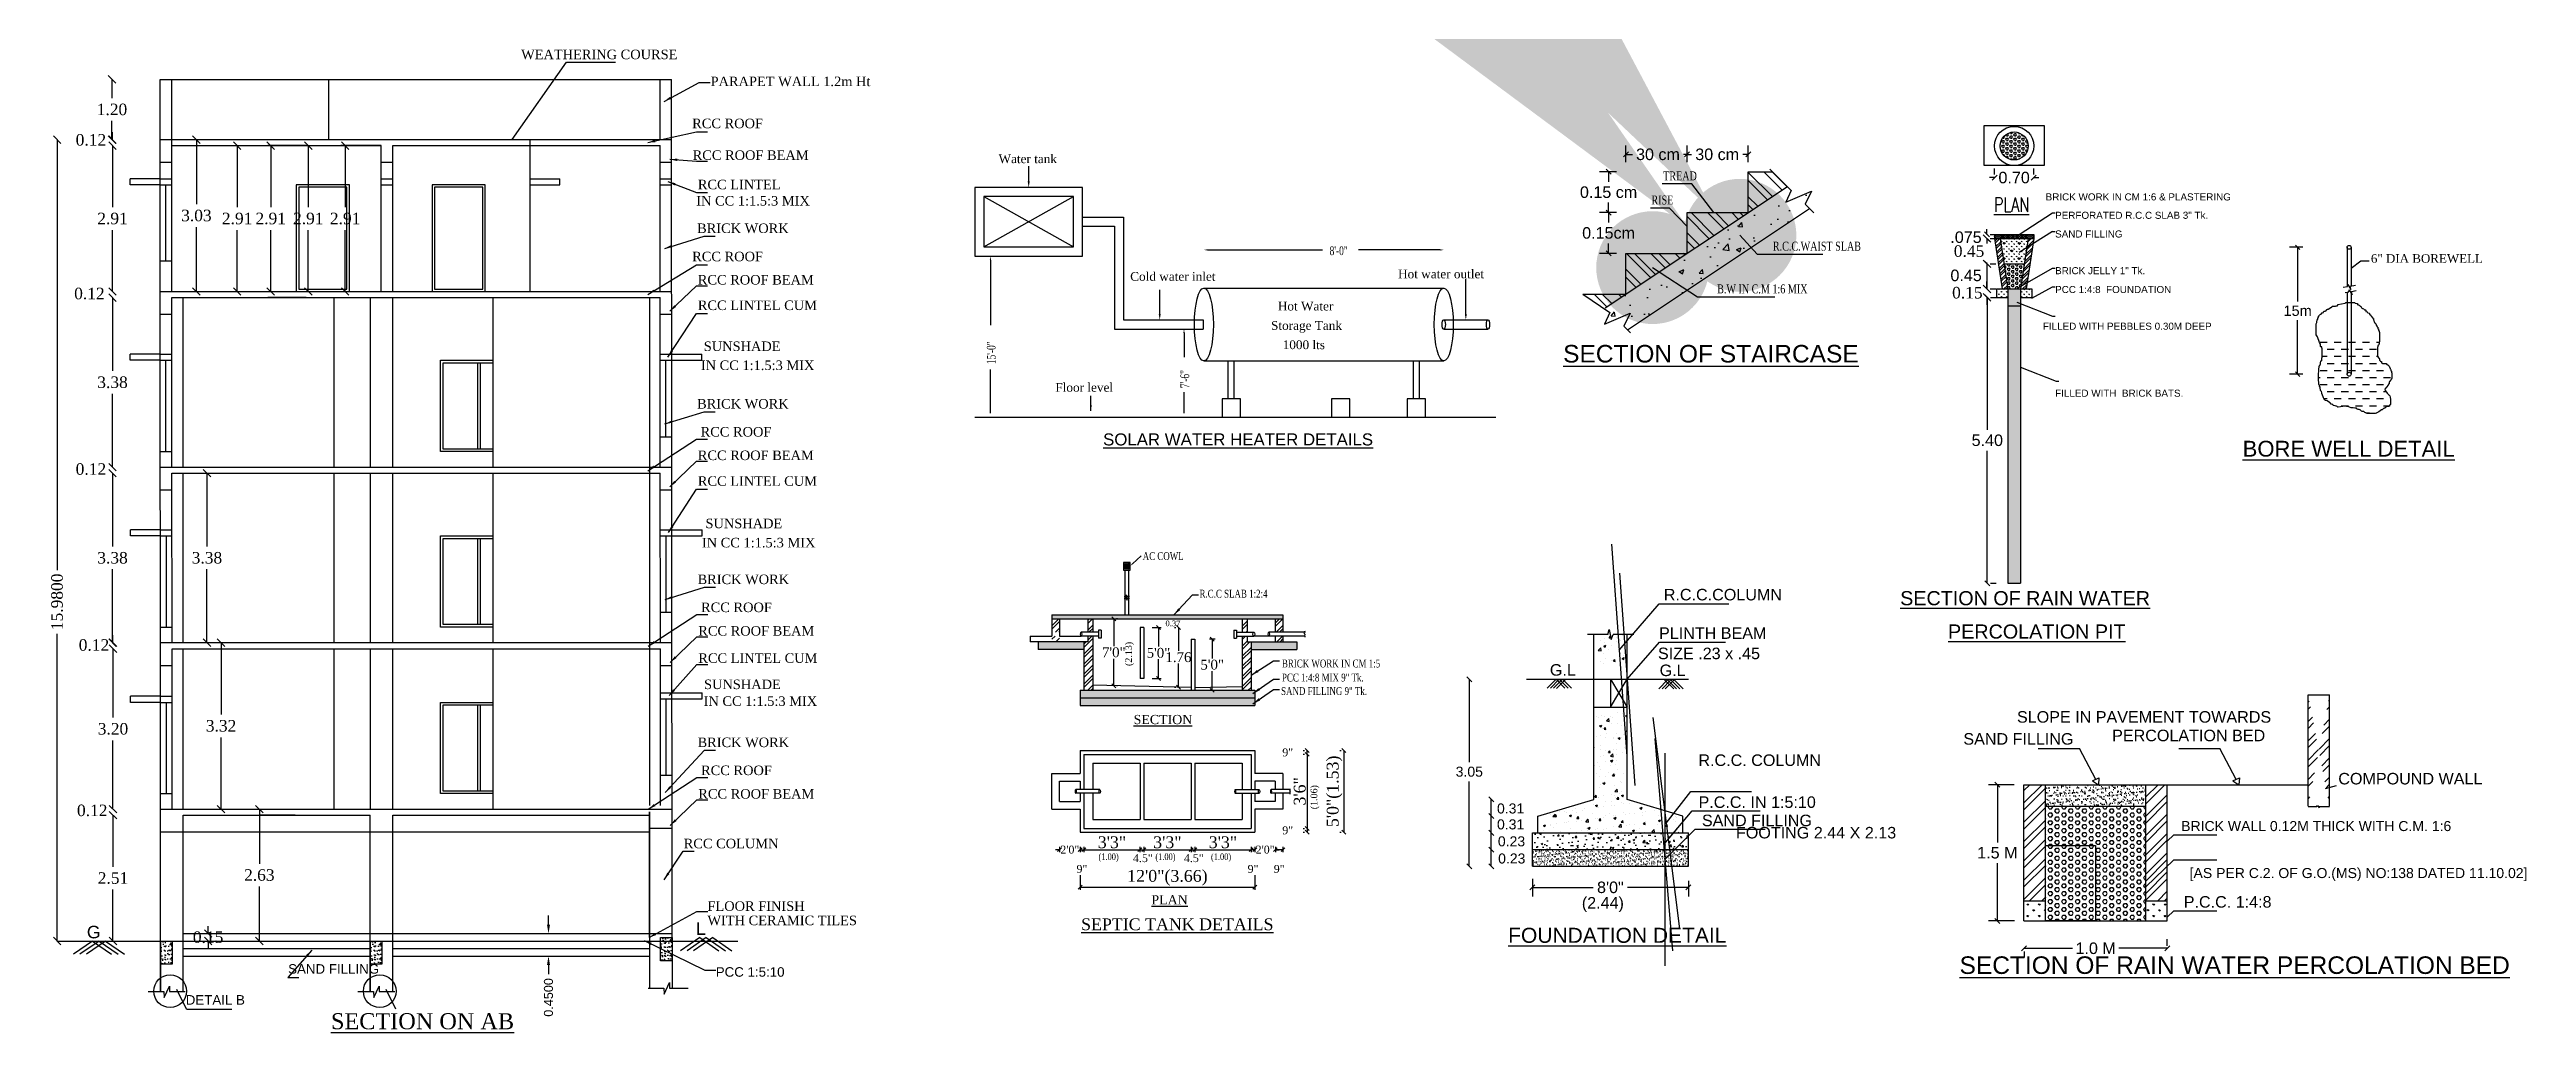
# Model space of a CAD drawing. Header units: metres. Extents: x 7889 to 8063, y -2348 to -2272.
# Drawn here: x 7905.52 to 7954.92, y -2297.92 to -2278.33 of the extents above; entities that cross this region are included whole.
import ezdxf
from ezdxf.enums import TextEntityAlignment as Align

# ---------------------------------------------------------------- set-up
doc = ezdxf.new("R2010")
doc.units = ezdxf.units.M
doc.header["$MEASUREMENT"] = 0
for name, color, linetype in [('BLK_1_FLR_0__STILT_HEIGHT', 7, 'Continuous'), ('BLK_1_FLR_1_REGULAR_ROOM_1', 117, 'Continuous'), ('BLK_1_FLR_2_REGULAR_ROOM_1', 2, 'Continuous'), ('BLK_1_FLR_4_REGULAR_ROOM_1', 2, 'Continuous'), ('BLK_1_FLR_4_REGULAR_ROOM_2', 2, 'Continuous'), ('BLK_1_FLR_4_REGULAR_ROOM_3', 117, 'Continuous'), ('BLK_1_FLR_4_REGULAR_ROOM_4', 117, 'Continuous'), ('BLK_1_HT_OF_BLDG', 5, 'Continuous'), ('BLK_1_PLINTH_HEIGHT', 7, 'Continuous'), ('FLOOR-STILT', 7, 'Continuous')]:
    doc.layers.add(name, color=color, linetype=linetype)
doc.layers.add('BLK_1_FLR_4_KITCHEN', color=163, linetype='Continuous', lineweight=0)
doc.styles.add('Isa-', font='times.ttf')
doc.styles.add('ROMAND', font='romand.shx', dxfattribs={"width": 0.75})
doc.styles.add('ROMANS', font='times.ttf')
doc.styles.get("Standard").update_dxf_attribs({"font": 'arial.ttf'})
doc.styles.add('STYLE2', font='times.ttf')
doc.dimstyles.new('ISO-25', dxfattribs={"dimscale": 0, "dimtxt": 0.23, "dimasz": 0.15, "dimexe": 1.25, "dimexo": 0.625, "dimgap": 0.11, "dimtad": 0, "dimtih": 1, "dimtoh": 1, "dimzin": 1, "dimdsep": 46, "dimtxsty": 'STYLE2', "dimblk": 'OBLIQUE', "dimcen": 0, "dimse1": 1, "dimse2": 1, "dimclrd": 1, "dimclrt": 3, "dimadec": 0, "dimazin": 2, "dimtfac": 1, "dimtix": 1, "dimtofl": 0, "dimtmove": 0, "dimatfit": 3, "dimfxl": 0, "dimtolj": 1, "dimarcsym": 0})
doc.dimstyles.get("Standard").update_dxf_attribs({"dimtxt": 0.18, "dimasz": 0.18, "dimexe": 0.18, "dimexo": 0.0625, "dimgap": 0.09, "dimtad": 0, "dimtih": 1, "dimtoh": 1, "dimdec": 4, "dimzin": 0, "dimdsep": 46, "dimtxsty": 'Standard', "dimcen": 0.09, "dimadec": 0, "dimazin": 0, "dimtfac": 1, "dimtdec": 4, "dimtofl": 0, "dimtmove": 0, "dimatfit": 3, "dimfxl": 0, "dimtolj": 1, "dimtzin": 0, "dimarcsym": 0})
doc.dimstyles.new('STANDARD$0', dxfattribs={"dimtxt": 0.5, "dimasz": 0.1, "dimexe": 2, "dimexo": 2, "dimgap": 0, "dimtad": 0, "dimzin": 0, "dimdsep": 46, "dimtxsty": 'Standard', "dimblk": 'OBLIQUE', "dimcen": -0.0625, "dimse1": 1, "dimse2": 1, "dimclrd": 3, "dimclre": 9, "dimadec": 0, "dimazin": 0, "dimtfac": 1, "dimtix": 1, "dimtofl": 0, "dimtmove": 2, "dimatfit": 3, "dimldrblk": 'OBLIQUE', "dimfxl": 0, "dimtolj": 1, "dimtzin": 0, "dimarcsym": 0})
doc.dimstyles.new('STANDARD_WS', dxfattribs={"dimtxt": 0.18, "dimasz": 0.18, "dimexe": 0.18, "dimexo": 0.0625, "dimgap": 0.09, "dimtad": 0, "dimtih": 1, "dimtoh": 1, "dimdec": 4, "dimzin": 0, "dimdsep": 46, "dimtxsty": 'Standard', "dimcen": 0.09, "dimadec": 0, "dimazin": 0, "dimtfac": 1, "dimtdec": 4, "dimtofl": 0, "dimtmove": 0, "dimatfit": 3, "dimfxl": 0, "dimtolj": 1, "dimtzin": 0, "dimarcsym": 0})
pattern_1 = [(90, (7765.50716, -2344.08254), (-0.050181617, 0.050181617), [0.01330642, -0.087056814]), (45, (7765.50716, -2344.08254), (-0.05018165, 0.05018165), [0.01330642, -0.057661152]), (135, (7765.50716, -2344.08254), (-0.05018165, -0.05018165), [0.01330642, -0.057661152])]
pattern_2 = [(45, (-1373.337, -1747.44), (-3.818854, 3.818854), []), (45, (-1370.791, -1747.44), (-3.818854, 3.818854), [])]
pattern_3 = [(50, (-1373.337, -1747.4398), (3.6892395, -0.3227665), [0.385762, -4.243387]), (355, (-1373.337, -1747.44), (-0.713667, 3.868897), [0.30861, -3.39471]), (100.451, (-1373.0295, -1747.4667), (2.975586, 3.546113), [0.327847, -3.606322]), (46.1842, (-1373.337, -1746.411), (5.48935, -0.851357), [0.578644, -6.365081]), (96.6356, (-1372.8795, -1746.482), (4.807436, 5.010368), [0.491771, -5.409484]), (351.184, (-1373.337, -1746.411), (4.807443, 5.010359), [0.462915, -5.092065]), (21, (-1372.8226, -1746.6683), (3.070201, -2.070877), [0.385762, -4.243387]), (326, (-1372.8226, -1746.6683), (1.251491, 3.729806), [0.30861, -3.39471]), (71.4514, (-1372.5667, -1746.841), (4.321684, 1.658938), [0.327847, -3.606322]), (37.5, (-1373.337, -1747.4398), (0.0625442, 1.7122395), [0, -3.353562, 0, -3.446145, 0, -3.4075687]), (7.5, (-1373.337, -1747.4398), (1.3530982, 2.0286566), [0, -1.964817, 0, -3.2764095, 0, -1.2987337]), (327.5, (-1374.484, -1747.4398), (2.7457096, -0.116007), [0, -1.285875, 0, -4.01193, 0, -5.3235225]), (317.5, (-1374.9983, -1747.4398), (2.999616, 0.5148864), [0, -1.6716375, 0, -2.664333, 0, -3.7804725])]

msp = doc.modelspace()

# ---------------------------------------------------------------- texts
at = {"color": 4, "lineweight": 25, "style": 'Isa-'}
for s, p in [('WEATHERING COURSE', (7914.92851, -2278.51856)), ('PARAPET WALL 1.2m Ht', (7918.70602, -2279.056)), ('RCC ROOF ', (7918.3399, -2279.89437)), ('RCC ROOF BEAM ', (7918.34927, -2280.52671)), ('RCC LINTEL ', (7918.45285, -2281.11205)), (' IN CC 1:1.5:3 MIX', (7918.3497, -2281.43679)), ('BRICK WORK', (7918.43758, -2281.9846)), ('RCC ROOF ', (7918.3399, -2282.54766)), ('RCC ROOF BEAM ', (7918.45229, -2283.0118)), ('RCC LINTEL CUM', (7918.45285, -2283.52037)), ('SUNSHADE', (7918.57072, -2284.33719)), (' IN CC 1:1.5:3 MIX', (7918.44107, -2284.71617)), ('BRICK WORK', (7918.43758, -2285.4846)), ('RCC ROOF ', (7918.50805, -2286.04271)), ('RCC ROOF BEAM ', (7918.45229, -2286.5118)), ('RCC LINTEL CUM', (7918.45285, -2287.02518)), (' IN CC 1:1.5:3 MIX', (7918.46211, -2288.25252)), ('SUNSHADE', (7918.60535, -2287.8704)), ('BRICK WORK', (7918.44684, -2288.9846)), ('RCC ROOF ', (7918.51731, -2289.54271)), ('RCC ROOF BEAM ', (7918.46155, -2290.0118)), ('RCC LINTEL CUM', (7918.46211, -2290.55496)), ('SUNSHADE', (7918.57608, -2291.07809)), (' IN CC 1:1.5:3 MIX', (7918.49707, -2291.41332)), ('BRICK WORK', (7918.44684, -2292.2346)), ('RCC ROOF BEAM ', (7918.46155, -2293.2618)), ('RCC ROOF ', (7918.51731, -2292.79271)), ('RCC COLUMN', (7918.17119, -2294.2519)), ('FLOOR FINISH', (7918.64401, -2295.49942)), ('WITH CERAMIC TILES', (7918.64401, -2295.78536))]:
    msp.add_text(s, height=0.19, dxfattribs=at).set_placement(p)
at = {"lineweight": 25, "style": 'ROMANS'}
for s, p in [('Water tank', (7924.44927, -2280.59172)), ('Hot water outlet', (7932.4165, -2282.88809)), ('Cold water inlet', (7927.07562, -2282.9372)), (' Hot Water ', (7929.9535, -2283.52915)), ('Storage Tank', (7929.88426, -2283.91554)), ('1000 lts', (7930.11637, -2284.30007)), ('Floor level', (7925.58275, -2285.14973))]:
    msp.add_text(s, height=0.1748, dxfattribs=at).set_placement(p)
for s, height, width, p in [('RISE', 0.1778, 0.75, (7937.4704, -2281.41519)), ('TREAD', 0.1778, 0.75, (7937.70535, -2280.93431)), ('R.C.C.WAIST SLAB', 0.1777999, 0.75, (7939.89265, -2282.33572)), ('8\'-0"', 0.1748, 0.71, (7931.05214, -2282.42546)), ('B.W IN C.M 1:6 MIX', 0.1777999, 0.75, (7938.78125, -2283.18757))]:
    msp.add_text(s, height=height, dxfattribs=dict(at, width=width)).set_placement(p)
at = {"color": 3, "lineweight": 25}
for s, height, p in [('BRICK WORK IN CM 1:6 & PLASTERING', 0.1408, (7945.33304, -2281.33489)), ('PERFORATED R.C.C SLAB 3" Tk.', 0.1408, (7945.52153, -2281.70136)), ('SAND FILLING', 0.1408, (7945.52153, -2282.07418)), ('BRICK JELLY 1" Tk.', 0.1408, (7945.52153, -2282.8058)), ('PCC 1:4:8  FOUNDATION', 0.1408, (7945.52153, -2283.18119)), ('FILLED WITH PEBBLES 0.30M DEEP', 0.1408, (7945.27736, -2283.91327)), ('FILLED WITH  BRICK BATS.', 0.1408, (7945.52153, -2285.24873)), ('%%USECTION OF RAIN WATER', 0.2816, (7942.43124, -2289.4064)), ('%%UPERCOLATION PIT', 0.2816, (7943.38595, -2290.07115))]:
    msp.add_text(s, height=height, dxfattribs=at).set_placement(p)
at = {"color": 4, "lineweight": 25, "style": 'ROMAND', "width": 0.75}
msp.add_text('%%UPLAN', height=0.2816, dxfattribs=at).set_placement((7944.30045, -2281.55938))
at = {"lineweight": 25, "style": 'ROMANS', "width": 0.71}
for s, p in [('15\'-0"', (7924.39134, -2284.59989)), ('7\'-6"', (7928.25258, -2285.0773))]:
    msp.add_text(s, height=0.1748, rotation=90, dxfattribs=at).set_placement(p)
at = {"color": 3, "lineweight": 25}
msp.add_text('%%uSECTION OF STAIRCASE', height=0.35, dxfattribs=at).set_placement((7938.65694, -2284.56612), align=Align.CENTER)
at = {"color": 3}
for s, height, p in [('%%USOLAR WATER HEATER DETAILS', 0.24, (7926.53476, -2286.22018)), ('R.C.C.COLUMN ', 0.23, (7937.71765, -2289.30956)), ('PLINTH BEAM', 0.23, (7937.62191, -2290.07653)), ('G.L', 0.23, (7935.44487, -2290.8105)), ('SIZE .23 x .45', 0.23, (7937.60065, -2290.48161)), ('G.L', 0.23, (7937.63414, -2290.81902)), ('SLOPE IN PAVEMENT TOWARDS', 0.23, (7944.76083, -2291.74765)), ('SAND FILLING', 0.23, (7943.69151, -2292.18597)), (' PERCOLATION BED', 0.23, (7946.56929, -2292.11773)), ('R.C.C. COLUMN', 0.23, (7938.40769, -2292.61098)), ('COMPOUND WALL', 0.23, (7951.16925, -2292.97915)), ('P.C.C. IN 1:5:10', 0.23, (7938.4098, -2293.44722)), ('SAND FILLING', 0.23, (7938.47705, -2293.81213)), ('FOOTING 2.44 X 2.13', 0.23, (7939.15601, -2294.05599)), ('BRICK WALL 0.12M THICK WITH C.M. 1:6', 0.2, (7948.03552, -2293.90888)), ('[AS PER C.2. OF G.O.(MS) NO:138 DATED 11.10.02]', 0.2, (7948.20375, -2294.84595)), ('(2.44)', 0.23, (7936.08218, -2295.45498)), ('P.C.C. 1:4:8', 0.23, (7948.08741, -2295.43597)), ('%%uFOUNDATION DETAIL', 0.3, (7934.61263, -2296.1371)), ('%%uSECTION OF RAIN WATER PERCOLATION BED', 0.35, (7943.61538, -2296.75744))]:
    msp.add_text(s, height=height, dxfattribs=at).set_placement(p)
at = {"color": 2, "lineweight": 25}
for s, p in [('G', (7906.4032, -2296.04791)), ('L', (7918.5137, -2295.97791))]:
    msp.add_text(s, height=0.25, dxfattribs=at).set_placement(p, align=Align.CENTER)
at = {"color": 4, "lineweight": 25}
for s, p in [('SAND FILLING', (7910.28199, -2296.75271)), ('PCC 1:5:10', (7918.80972, -2296.81319)), ('DETAIL B', (7908.23962, -2297.36984))]:
    msp.add_text(s, height=0.19, dxfattribs=at).set_placement(p)
at = {"color": 2, "lineweight": 25, "style": 'Isa-'}
msp.add_text('%%USECTION ON AB', height=0.32, dxfattribs=at).set_placement((7911.13592, -2297.86024))

# ---------------------------------------------------------------- blocks, each defined once
blk = doc.blocks.new('_Oblique')
at = {"color": 0, "linetype": 'ByBlock', "lineweight": -2}
blk.add_line((-0.5, -0.5), (0.5, 0.5), dxfattribs=at)
blk = doc.blocks.new('*D78')
at = {"layer": 'BLK_1_FLR_0__STILT_HEIGHT', "color": 1, "lineweight": -2}
for p, q in [((7906.788, -2293.592), (7906.788, -2294.62)), ((7906.788, -2296.102), (7906.788, -2295.075))]:
    blk.add_line(p, q, dxfattribs=at)
at = {"layer": 'Defpoints', "color": 0}
for p in [(7906.788, -2293.592), (7909.187, -2293.592), (7909.178, -2296.102)]:
    blk.add_point(p, dxfattribs=at)
at = {"layer": 'BLK_1_FLR_0__STILT_HEIGHT', "color": 1, "lineweight": -2, "xscale": 0.15, "yscale": 0.15, "zscale": 0.15}
for p, rotation in [((7906.788, -2293.592), 90), ((7906.788, -2296.102), 270)]:
    blk.add_blockref('_Oblique', p, dxfattribs=dict(at, rotation=rotation))
at = {"layer": 'BLK_1_FLR_0__STILT_HEIGHT', "color": 3, "insert": (7906.788, -2294.847), "char_height": 0.23, "attachment_point": 5, "style": 'STYLE2'}
blk.add_mtext('\\A1;2.51', dxfattribs=at)
blk = doc.blocks.new('*D358')
at = {"color": 1, "lineweight": -2}
for p, q in [((7906.788, -2290.272), (7906.788, -2291.645)), ((7906.788, -2293.472), (7906.788, -2292.1))]:
    blk.add_line(p, q, dxfattribs=at)
at = {"layer": 'Defpoints', "color": 0}
for p in [(7906.788, -2290.272), (7907.969, -2290.272), (7908.189, -2293.472)]:
    blk.add_point(p, dxfattribs=at)
at = {"color": 1, "lineweight": -2, "xscale": 0.15, "yscale": 0.15, "zscale": 0.15}
for p, rotation in [((7906.788, -2290.272), 90), ((7906.788, -2293.472), 270)]:
    blk.add_blockref('_Oblique', p, dxfattribs=dict(at, rotation=rotation))
at = {"color": 3, "insert": (7906.788, -2291.872), "char_height": 0.23, "attachment_point": 5, "style": 'STYLE2'}
blk.add_mtext('\\A1;3.20', dxfattribs=at)
blk = doc.blocks.new('*D359')
at = {"color": 1, "lineweight": -2}
for p, q in [((7906.788, -2290.152), (7906.788, -2290.002)), ((7906.788, -2290.272), (7906.788, -2290.422))]:
    blk.add_line(p, q, dxfattribs=at)
at = {"layer": 'Defpoints', "color": 0}
for p in [(7906.788, -2290.152), (7907.969, -2290.152), (7907.969, -2290.272)]:
    blk.add_point(p, dxfattribs=at)
at = {"color": 1, "lineweight": -2, "xscale": 0.15, "yscale": 0.15, "zscale": 0.15}
for p, rotation in [((7906.788, -2290.152), 270), ((7906.788, -2290.272), 90)]:
    blk.add_blockref('_Oblique', p, dxfattribs=dict(at, rotation=rotation))
at = {"color": 3, "insert": (7906.409, -2290.2), "char_height": 0.23, "attachment_point": 5, "style": 'STYLE2'}
blk.add_mtext('\\A1;0.12', dxfattribs=at)
blk = doc.blocks.new('*D360')
at = {"color": 1, "lineweight": -2}
for p, q in [((7906.779, -2286.772), (7906.779, -2288.235)), ((7906.779, -2290.152), (7906.779, -2288.69))]:
    blk.add_line(p, q, dxfattribs=at)
at = {"layer": 'Defpoints', "color": 0}
for p in [(7906.779, -2286.772), (7907.959, -2286.772), (7907.969, -2290.152)]:
    blk.add_point(p, dxfattribs=at)
at = {"color": 1, "lineweight": -2, "xscale": 0.15, "yscale": 0.15, "zscale": 0.15}
for p, rotation in [((7906.779, -2286.772), 90), ((7906.779, -2290.152), 270)]:
    blk.add_blockref('_Oblique', p, dxfattribs=dict(at, rotation=rotation))
at = {"color": 3, "insert": (7906.779, -2288.462), "char_height": 0.23, "attachment_point": 5, "style": 'STYLE2'}
blk.add_mtext('\\A1;3.38', dxfattribs=at)
blk = doc.blocks.new('*D361')
at = {"color": 1, "lineweight": -2}
for p, q in [((7906.779, -2286.652), (7906.779, -2286.502)), ((7906.779, -2286.772), (7906.779, -2286.922))]:
    blk.add_line(p, q, dxfattribs=at)
at = {"layer": 'Defpoints', "color": 0}
for p in [(7906.779, -2286.652), (7907.959, -2286.652), (7907.959, -2286.772)]:
    blk.add_point(p, dxfattribs=at)
at = {"color": 1, "lineweight": -2, "xscale": 0.15, "yscale": 0.15, "zscale": 0.15}
for p, rotation in [((7906.779, -2286.652), 270), ((7906.779, -2286.772), 90)]:
    blk.add_blockref('_Oblique', p, dxfattribs=dict(at, rotation=rotation))
at = {"color": 3, "insert": (7906.348, -2286.693), "char_height": 0.23, "attachment_point": 5, "style": 'STYLE2'}
blk.add_mtext('\\A1;0.12', dxfattribs=at)
blk = doc.blocks.new('*D362')
at = {"color": 1, "lineweight": -2}
for p, q in [((7906.779, -2283.272), (7906.779, -2284.735)), ((7906.779, -2286.652), (7906.779, -2285.19))]:
    blk.add_line(p, q, dxfattribs=at)
at = {"layer": 'Defpoints', "color": 0}
for p in [(7906.779, -2283.272), (7907.959, -2283.272), (7907.959, -2286.652)]:
    blk.add_point(p, dxfattribs=at)
at = {"color": 1, "lineweight": -2, "xscale": 0.15, "yscale": 0.15, "zscale": 0.15}
for p, rotation in [((7906.779, -2283.272), 90), ((7906.779, -2286.652), 270)]:
    blk.add_blockref('_Oblique', p, dxfattribs=dict(at, rotation=rotation))
at = {"color": 3, "insert": (7906.779, -2284.962), "char_height": 0.23, "attachment_point": 5, "style": 'STYLE2'}
blk.add_mtext('\\A1;3.38', dxfattribs=at)
blk = doc.blocks.new('*D363')
at = {"color": 1, "lineweight": -2}
for p, q in [((7906.779, -2283.152), (7906.779, -2283.002)), ((7906.779, -2283.272), (7906.779, -2283.422))]:
    blk.add_line(p, q, dxfattribs=at)
at = {"layer": 'Defpoints', "color": 0}
for p in [(7906.779, -2283.152), (7907.959, -2283.152), (7907.959, -2283.272)]:
    blk.add_point(p, dxfattribs=at)
at = {"color": 1, "lineweight": -2, "xscale": 0.15, "yscale": 0.15, "zscale": 0.15}
for p, rotation in [((7906.779, -2283.152), 270), ((7906.779, -2283.272), 90)]:
    blk.add_blockref('_Oblique', p, dxfattribs=dict(at, rotation=rotation))
at = {"color": 3, "insert": (7906.318, -2283.193), "char_height": 0.23, "attachment_point": 5, "style": 'STYLE2'}
blk.add_mtext('\\A1;0.12', dxfattribs=at)
blk = doc.blocks.new('*D364')
at = {"color": 1, "lineweight": -2}
for p, q in [((7906.779, -2280.242), (7906.779, -2281.47)), ((7906.779, -2283.152), (7906.779, -2281.925))]:
    blk.add_line(p, q, dxfattribs=at)
at = {"layer": 'Defpoints', "color": 0}
for p in [(7906.779, -2280.242), (7907.959, -2280.242), (7907.959, -2283.152)]:
    blk.add_point(p, dxfattribs=at)
at = {"color": 1, "lineweight": -2, "xscale": 0.15, "yscale": 0.15, "zscale": 0.15}
for p, rotation in [((7906.779, -2280.242), 90), ((7906.779, -2283.152), 270)]:
    blk.add_blockref('_Oblique', p, dxfattribs=dict(at, rotation=rotation))
at = {"color": 3, "insert": (7906.779, -2281.697), "char_height": 0.23, "attachment_point": 5, "style": 'STYLE2'}
blk.add_mtext('\\A1;2.91', dxfattribs=at)
blk = doc.blocks.new('*D365')
at = {"layer": 'BLK_1_HT_OF_BLDG', "color": 5, "lineweight": -2}
for p, q in [((7905.674, -2280.122), (7905.674, -2288.704)), ((7905.674, -2296.102), (7905.674, -2289.975))]:
    blk.add_line(p, q, dxfattribs=at)
at = {"layer": 'Defpoints', "color": 0}
for p in [(7905.674, -2280.122), (7910.132, -2280.122), (7907.528, -2296.102)]:
    blk.add_point(p, dxfattribs=at)
at = {"layer": 'BLK_1_HT_OF_BLDG', "color": 5, "lineweight": -2, "xscale": 0.15, "yscale": 0.15, "zscale": 0.15}
for p, rotation in [((7905.674, -2280.122), 90), ((7905.674, -2296.102), 270)]:
    blk.add_blockref('_Oblique', p, dxfattribs=dict(at, rotation=rotation))
at = {"layer": 'BLK_1_HT_OF_BLDG', "color": 5, "insert": (7905.674, -2289.339), "char_height": 0.23, "attachment_point": 5, "rotation": 90, "style": 'STYLE2'}
blk.add_mtext('\\A1;15.9800', dxfattribs=at)
blk = doc.blocks.new('*D79')
at = {"color": 1, "lineweight": -2}
for p, q in [((7906.788, -2293.472), (7906.788, -2293.322)), ((7906.788, -2293.592), (7906.788, -2293.742))]:
    blk.add_line(p, q, dxfattribs=at)
at = {"layer": 'Defpoints', "color": 0}
for p in [(7906.788, -2293.472), (7908.189, -2293.472), (7908.189, -2293.592)]:
    blk.add_point(p, dxfattribs=at)
at = {"color": 1, "lineweight": -2, "xscale": 0.15, "yscale": 0.15, "zscale": 0.15}
for p, rotation in [((7906.788, -2293.472), 270), ((7906.788, -2293.592), 90)]:
    blk.add_blockref('_Oblique', p, dxfattribs=dict(at, rotation=rotation))
at = {"color": 3, "insert": (7906.374, -2293.499), "char_height": 0.23, "attachment_point": 5, "style": 'STYLE2'}
blk.add_mtext('\\A1;0.12', dxfattribs=at)
blk = doc.blocks.new('*D366')
at = {"color": 1, "lineweight": -2}
for p, q in [((7906.779, -2280.122), (7906.779, -2279.972)), ((7906.779, -2280.242), (7906.779, -2280.392))]:
    blk.add_line(p, q, dxfattribs=at)
at = {"layer": 'Defpoints', "color": 0}
for p in [(7906.779, -2280.122), (7908.537, -2280.122), (7908.537, -2280.242)]:
    blk.add_point(p, dxfattribs=at)
at = {"color": 1, "lineweight": -2, "xscale": 0.15, "yscale": 0.15, "zscale": 0.15}
for p, rotation in [((7906.779, -2280.122), 270), ((7906.779, -2280.242), 90)]:
    blk.add_blockref('_Oblique', p, dxfattribs=dict(at, rotation=rotation))
at = {"color": 3, "insert": (7906.348, -2280.129), "char_height": 0.23, "attachment_point": 5, "style": 'STYLE2'}
blk.add_mtext('\\A1;0.12', dxfattribs=at)
blk = doc.blocks.new('*D367')
at = {"color": 1, "lineweight": -2}
for p, q in [((7906.768, -2278.922), (7906.768, -2279.295)), ((7906.768, -2280.122), (7906.768, -2279.75))]:
    blk.add_line(p, q, dxfattribs=at)
at = {"layer": 'Defpoints', "color": 0}
for p in [(7906.768, -2278.922), (7911.344, -2278.922), (7911.344, -2280.122)]:
    blk.add_point(p, dxfattribs=at)
at = {"color": 1, "lineweight": -2, "xscale": 0.15, "yscale": 0.15, "zscale": 0.15}
for p, rotation in [((7906.768, -2278.922), 90), ((7906.768, -2280.122), 270)]:
    blk.add_blockref('_Oblique', p, dxfattribs=dict(at, rotation=rotation))
at = {"color": 3, "insert": (7906.768, -2279.522), "char_height": 0.23, "attachment_point": 5, "style": 'STYLE2'}
blk.add_mtext('\\A1;1.20', dxfattribs=at)
blk = doc.blocks.new('*D80')
at = {"color": 1, "lineweight": -2}
for p, q in [((7908.686, -2295.952), (7908.686, -2295.802)), ((7908.686, -2296.102), (7908.686, -2296.252))]:
    blk.add_line(p, q, dxfattribs=at)
at = {"layer": 'Defpoints', "color": 0}
for p in [(7908.686, -2295.952), (7908.686, -2296.102), (7908.686, -2296.102)]:
    blk.add_point(p, dxfattribs=at)
at = {"color": 1, "lineweight": -2, "xscale": 0.15, "yscale": 0.15, "zscale": 0.15}
for p, rotation in [((7908.686, -2295.952), 270), ((7908.686, -2296.102), 90)]:
    blk.add_blockref('_Oblique', p, dxfattribs=dict(at, rotation=rotation))
at = {"color": 3, "insert": (7908.686, -2296.027), "char_height": 0.23, "attachment_point": 5, "style": 'STYLE2'}
blk.add_mtext('\\A1;0.15', dxfattribs=at)
blk = doc.blocks.new('*D368')
at = {"layer": 'BLK_1_FLR_1_REGULAR_ROOM_1', "color": 1, "lineweight": -2}
for p, q in [((7908.944, -2290.152), (7908.944, -2291.585)), ((7908.944, -2293.472), (7908.944, -2292.04))]:
    blk.add_line(p, q, dxfattribs=at)
at = {"layer": 'Defpoints', "color": 0}
for p in [(7908.944, -2290.152), (7908.944, -2290.152), (7908.581, -2293.472)]:
    blk.add_point(p, dxfattribs=at)
at = {"layer": 'BLK_1_FLR_1_REGULAR_ROOM_1', "color": 1, "lineweight": -2, "xscale": 0.15, "yscale": 0.15, "zscale": 0.15}
for p, rotation in [((7908.944, -2290.152), 90), ((7908.944, -2293.472), 270)]:
    blk.add_blockref('_Oblique', p, dxfattribs=dict(at, rotation=rotation))
at = {"layer": 'BLK_1_FLR_1_REGULAR_ROOM_1', "color": 3, "insert": (7908.944, -2291.812), "char_height": 0.23, "attachment_point": 5, "style": 'STYLE2'}
blk.add_mtext('\\A1;3.32', dxfattribs=at)
blk = doc.blocks.new('*D81')
at = {"layer": 'BLK_1_FLR_4_KITCHEN', "color": 1, "lineweight": -2}
for p, q in [((7908.452, -2280.122), (7908.452, -2281.41)), ((7908.452, -2283.152), (7908.452, -2281.865))]:
    blk.add_line(p, q, dxfattribs=at)
at = {"layer": 'Defpoints', "color": 0}
for p in [(7908.452, -2280.122), (7908.537, -2280.122), (7908.59, -2283.152)]:
    blk.add_point(p, dxfattribs=at)
at = {"layer": 'BLK_1_FLR_4_KITCHEN', "color": 1, "lineweight": -2, "xscale": 0.15, "yscale": 0.15, "zscale": 0.15}
for p, rotation in [((7908.452, -2280.122), 90), ((7908.452, -2283.152), 270)]:
    blk.add_blockref('_Oblique', p, dxfattribs=dict(at, rotation=rotation))
at = {"layer": 'BLK_1_FLR_4_KITCHEN', "color": 3, "insert": (7908.452, -2281.637), "char_height": 0.23, "attachment_point": 5, "style": 'STYLE2'}
blk.add_mtext('\\A1;3.03', dxfattribs=at)
blk = doc.blocks.new('*D37')
at = {"color": 0, "lineweight": -2}
for p, q in [((7944.162, -2282.011), (7944.162, -2281.911)), ((7944.162, -2282.095), (7944.162, -2282.195)), ((7944.225, -2282.011), (7944.342, -2282.011)), ((7944.225, -2282.095), (7944.342, -2282.095))]:
    blk.add_line(p, q, dxfattribs=at)
at = {"layer": 'Defpoints', "color": 0}
for p in [(7944.162, -2282.011), (7944.162, -2282.095), (7944.162, -2282.095)]:
    blk.add_point(p, dxfattribs=at)
at = {"color": 0, "lineweight": -2, "xscale": 0.1, "yscale": 0.1, "zscale": 0.1}
for p, rotation in [((7944.162, -2282.011), 270), ((7944.162, -2282.095), 90)]:
    blk.add_blockref('_Oblique', p, dxfattribs=dict(at, rotation=rotation))
at = {"color": 3, "lineweight": 25, "insert": (7943.744, -2282.069), "char_height": 0.23, "attachment_point": 5}
blk.add_mtext('\\A1;.075', dxfattribs=at)
blk = doc.blocks.new('*D38')
at = {"color": 0, "lineweight": -2}
for p, q in [((7944.169, -2283.268), (7944.169, -2285.911)), ((7944.231, -2283.268), (7944.349, -2283.268)), ((7944.169, -2288.968), (7944.169, -2286.325)), ((7944.231, -2288.968), (7944.349, -2288.968))]:
    blk.add_line(p, q, dxfattribs=at)
at = {"layer": 'Defpoints', "color": 0}
for p in [(7944.169, -2283.268), (7944.169, -2288.968), (7944.169, -2288.968)]:
    blk.add_point(p, dxfattribs=at)
at = {"color": 0, "lineweight": -2, "xscale": 0.1, "yscale": 0.1, "zscale": 0.1}
for p, rotation in [((7944.169, -2283.268), 90), ((7944.169, -2288.968), 270)]:
    blk.add_blockref('_Oblique', p, dxfattribs=dict(at, rotation=rotation))
at = {"color": 3, "insert": (7944.169, -2286.118), "char_height": 0.23, "attachment_point": 5}
blk.add_mtext('\\A1;5.40', dxfattribs=at)
blk = doc.blocks.new('*D39')
at = {"color": 0, "lineweight": -2}
for p, q in [((7944.162, -2282.598), (7944.162, -2283.1)), ((7944.225, -2282.598), (7944.342, -2282.598)), ((7944.225, -2283.1), (7944.342, -2283.1))]:
    blk.add_line(p, q, dxfattribs=at)
at = {"layer": 'Defpoints', "color": 0}
for p in [(7944.162, -2282.598), (7944.162, -2283.1), (7944.162, -2283.1)]:
    blk.add_point(p, dxfattribs=at)
at = {"color": 0, "lineweight": -2, "xscale": 0.1, "yscale": 0.1, "zscale": 0.1}
for p, rotation in [((7944.162, -2282.598), 90), ((7944.162, -2283.1), 270)]:
    blk.add_blockref('_Oblique', p, dxfattribs=dict(at, rotation=rotation))
at = {"color": 3, "lineweight": 25, "insert": (7943.746, -2282.831), "char_height": 0.23, "attachment_point": 5}
blk.add_mtext('\\A1;0.45', dxfattribs=at)
blk = doc.blocks.new('*D40')
at = {"color": 0, "lineweight": -2}
for p, q in [((7944.313, -2280.818), (7944.313, -2280.7)), ((7945.095, -2280.818), (7945.095, -2280.7)), ((7944.313, -2280.88), (7944.213, -2280.88)), ((7945.095, -2280.88), (7945.195, -2280.88))]:
    blk.add_line(p, q, dxfattribs=at)
at = {"layer": 'Defpoints', "color": 0}
for p in [(7944.313, -2280.88), (7945.095, -2280.88), (7945.095, -2280.88)]:
    blk.add_point(p, dxfattribs=at)
at = {"color": 0, "lineweight": -2, "xscale": 0.1, "yscale": 0.1, "zscale": 0.1}
blk.add_blockref('_Oblique', (7944.313, -2280.88), dxfattribs=at)
at = {"color": 0, "lineweight": -2, "xscale": 0.1, "yscale": 0.1, "zscale": 0.1, "rotation": 180}
blk.add_blockref('_Oblique', (7945.095, -2280.88), dxfattribs=at)
at = {"color": 3, "lineweight": 25, "insert": (7944.704, -2280.88), "char_height": 0.23, "attachment_point": 5}
blk.add_mtext('\\A1;0.70', dxfattribs=at)
blk = doc.blocks.new('*D41')
at = {"color": 1, "lineweight": -2}
for p, q in [((7944.162, -2282.095), (7944.162, -2282.12)), ((7944.162, -2282.598), (7944.162, -2282.575))]:
    blk.add_line(p, q, dxfattribs=at)
at = {"layer": 'Defpoints', "color": 0}
for p in [(7944.162, -2282.095), (7944.162, -2282.598), (7944.162, -2282.598)]:
    blk.add_point(p, dxfattribs=at)
at = {"color": 1, "lineweight": -2, "xscale": 0.15, "yscale": 0.15, "zscale": 0.15}
for p, rotation in [((7944.162, -2282.095), 90), ((7944.162, -2282.598), 270)]:
    blk.add_blockref('_Oblique', p, dxfattribs=dict(at, rotation=rotation))
at = {"color": 3, "insert": (7943.805, -2282.347), "char_height": 0.23, "attachment_point": 5, "style": 'STYLE2'}
blk.add_mtext('\\A1;0.45', dxfattribs=at)
blk = doc.blocks.new('*D42')
at = {"color": 1, "lineweight": -2}
for p, q in [((7944.162, -2283.1), (7944.162, -2282.95)), ((7944.162, -2283.268), (7944.162, -2283.418))]:
    blk.add_line(p, q, dxfattribs=at)
at = {"layer": 'Defpoints', "color": 0}
for p in [(7944.162, -2283.1), (7944.162, -2283.268), (7944.169, -2283.268)]:
    blk.add_point(p, dxfattribs=at)
at = {"color": 1, "lineweight": -2, "xscale": 0.15, "yscale": 0.15, "zscale": 0.15}
for p, rotation in [((7944.162, -2283.1), 270), ((7944.162, -2283.268), 90)]:
    blk.add_blockref('_Oblique', p, dxfattribs=dict(at, rotation=rotation))
at = {"color": 3, "insert": (7943.771, -2283.177), "char_height": 0.23, "attachment_point": 5, "style": 'STYLE2'}
blk.add_mtext('\\A1;0.15', dxfattribs=at)
blk = doc.blocks.new('*D44')
at = {"color": 0, "lineweight": -2}
for p, q in [((7944.707, -2292.985), (7944.19, -2292.985)), ((7944.37, -2292.985), (7944.37, -2294.134)), ((7944.37, -2295.699), (7944.37, -2294.549)), ((7944.71, -2295.699), (7944.19, -2295.699))]:
    blk.add_line(p, q, dxfattribs=at)
at = {"layer": 'Defpoints', "color": 0}
for p in [(7944.37, -2292.985), (7944.769, -2292.985), (7944.772, -2295.699)]:
    blk.add_point(p, dxfattribs=at)
at = {"color": 0, "lineweight": -2, "xscale": 0.1, "yscale": 0.1, "zscale": 0.1}
for p, rotation in [((7944.37, -2292.985), 90), ((7944.37, -2295.699), 270)]:
    blk.add_blockref('_Oblique', p, dxfattribs=dict(at, rotation=rotation))
at = {"color": 3, "insert": (7944.37, -2294.342), "char_height": 0.23, "attachment_point": 5}
blk.add_mtext('\\A1;1.5 M', dxfattribs=at)
blk = doc.blocks.new('*D45')
at = {"color": 0, "lineweight": -2}
for p, q in [((7944.901, -2296.247), (7945.867, -2296.247)), ((7944.901, -2296.308), (7944.901, -2296.427)), ((7947.758, -2296.247), (7946.792, -2296.247)), ((7947.758, -2296.197), (7947.758, -2296.067))]:
    blk.add_line(p, q, dxfattribs=at)
at = {"layer": 'Defpoints', "color": 0}
for p in [(7944.901, -2296.246), (7947.758, -2296.247), (7947.758, -2296.259)]:
    blk.add_point(p, dxfattribs=at)
at = {"color": 0, "lineweight": -2, "xscale": 0.1, "yscale": 0.1, "zscale": 0.1, "rotation": 180}
blk.add_blockref('_Oblique', (7944.901, -2296.247), dxfattribs=at)
at = {"color": 0, "lineweight": -2, "xscale": 0.1, "yscale": 0.1, "zscale": 0.1}
blk.add_blockref('_Oblique', (7947.758, -2296.247), dxfattribs=at)
at = {"color": 3, "insert": (7946.33, -2296.247), "char_height": 0.23, "attachment_point": 5}
blk.add_mtext('\\A1;1.0 M', dxfattribs=at)
blk = doc.blocks.new('*D4')
at = {"color": 21, "lineweight": -2}
for p, q in [((-555, -834.7), (-554, -834.7)), ((-552, -834.7), (-552, -852.6)), ((-552, -880.1), (-552, -862.2)), ((-555, -880.1), (-554, -880.1))]:
    blk.add_line(p, q, dxfattribs=at)
at = {"layer": 'Defpoints', "color": 0}
for p in [(-552, -834.7), (-552, -834.7), (-552, -880.1)]:
    blk.add_point(p, dxfattribs=at)
at = {"color": 21, "lineweight": -2, "xscale": 3, "yscale": 3, "zscale": 3}
for p, rotation in [((-552, -834.7), 90), ((-552, -880.1), 270)]:
    blk.add_blockref('_Oblique', p, dxfattribs=dict(at, rotation=rotation))
at = {"color": 4, "insert": (-552, -857.4), "char_height": 7.5, "attachment_point": 5, "style": 'ROMANS'}
blk.add_mtext('\\A1;1.76', dxfattribs=at)
blk = doc.blocks.new('*D5')
at = {"color": 21, "lineweight": -2}
for p, q in [((-572, -834.7), (-565.2, -834.7)), ((-567.2, -834.7), (-567.2, -849.3)), ((-567.2, -873.6), (-567.2, -858.9)), ((-572, -873.6), (-565.2, -873.6))]:
    blk.add_line(p, q, dxfattribs=at)
at = {"layer": 'Defpoints', "color": 0}
for p in [(-575, -834.7), (-567.2, -834.7), (-575, -873.6)]:
    blk.add_point(p, dxfattribs=at)
at = {"color": 21, "lineweight": -2, "xscale": 3, "yscale": 3, "zscale": 3}
for p, rotation in [((-567.2, -834.7), 90), ((-567.2, -873.6), 270)]:
    blk.add_blockref('_Oblique', p, dxfattribs=dict(at, rotation=rotation))
at = {"color": 4, "insert": (-567.2, -854.1), "char_height": 7.5, "attachment_point": 5, "style": 'ROMANS'}
blk.add_mtext('\\A1;5\'0"', dxfattribs=at)
blk = doc.blocks.new('*D6')
at = {"color": 21, "lineweight": -2}
for p, q in [((-601.2, -828.2), (-601.2, -848.9)), ((-598.4, -828.2), (-599.2, -828.2)), ((-601.2, -879.2), (-601.2, -858.5)), ((-598.4, -879.2), (-599.2, -879.2))]:
    blk.add_line(p, q, dxfattribs=at)
at = {"layer": 'Defpoints', "color": 0}
for p in [(-601.4, -828.2), (-601.2, -828.2), (-601.4, -879.2)]:
    blk.add_point(p, dxfattribs=at)
at = {"color": 21, "lineweight": -2, "xscale": 3, "yscale": 3, "zscale": 3}
for p, rotation in [((-601.2, -828.2), 90), ((-601.2, -879.2), 270)]:
    blk.add_blockref('_Oblique', p, dxfattribs=dict(at, rotation=rotation))
at = {"color": 4, "insert": (-601.2, -853.7), "char_height": 7.5, "attachment_point": 5, "style": 'ROMANS'}
blk.add_mtext('\\A1;7\'0"', dxfattribs=at)
blk = doc.blocks.new('*D7')
at = {"color": 21, "lineweight": -2}
for p, q in [((-626.9, -1023.4), (-626.9, -1034.4)), ((-626.9, -1032.4), (-493.8, -1032.4)), ((-493.8, -1023.4), (-493.8, -1034.4))]:
    blk.add_line(p, q, dxfattribs=at)
at = {"layer": 'Defpoints', "color": 0}
for p in [(-626.9, -1020.4), (-493.8, -1020.4), (-493.8, -1032.4)]:
    blk.add_point(p, dxfattribs=at)
at = {"color": 21, "lineweight": -2, "xscale": 3, "yscale": 3, "zscale": 3, "rotation": 180}
blk.add_blockref('_Oblique', (-626.9, -1032.4), dxfattribs=at)
at = {"color": 21, "lineweight": -2, "xscale": 3, "yscale": 3, "zscale": 3}
blk.add_blockref('_Oblique', (-493.8, -1032.4), dxfattribs=at)
at = {"color": 4, "insert": (-560.4, -1025.3), "char_height": 9, "attachment_point": 5, "style": 'ROMANS'}
blk.add_mtext('\\A1;12\'0"(3.66)', dxfattribs=at)
blk = doc.blocks.new('*D8')
at = {"color": 21, "lineweight": -2}
for p, q in [((-524, -843.7), (-528.3, -843.7)), ((-526.3, -843.7), (-526.3, -858.3)), ((-524, -882.6), (-528.3, -882.6)), ((-526.3, -882.6), (-526.3, -868))]:
    blk.add_line(p, q, dxfattribs=at)
at = {"layer": 'Defpoints', "color": 0}
for p in [(-521, -843.7), (-526.3, -882.6), (-521, -882.6)]:
    blk.add_point(p, dxfattribs=at)
at = {"color": 21, "lineweight": -2, "xscale": 3, "yscale": 3, "zscale": 3}
for p, rotation in [((-526.3, -843.7), 90), ((-526.3, -882.6), 270)]:
    blk.add_blockref('_Oblique', p, dxfattribs=dict(at, rotation=rotation))
at = {"color": 4, "insert": (-526.3, -863.1), "char_height": 7.5, "attachment_point": 5, "style": 'ROMANS'}
blk.add_mtext('\\A1;5\'0"', dxfattribs=at)
blk = doc.blocks.new('*D9')
at = {"color": 21, "lineweight": -2}
for p, q in [((-539.5, -1001.7), (-539.5, -1005.9)), ((-539.5, -1003.9), (-496.7, -1003.9)), ((-496.7, -1001.7), (-496.7, -1005.9))]:
    blk.add_line(p, q, dxfattribs=at)
at = {"layer": 'Defpoints', "color": 0}
for p in [(-539.5, -998.7), (-496.7, -998.7), (-496.7, -1003.9)]:
    blk.add_point(p, dxfattribs=at)
at = {"color": 21, "lineweight": -2, "xscale": 3, "yscale": 3, "zscale": 3, "rotation": 180}
blk.add_blockref('_Oblique', (-539.5, -1003.9), dxfattribs=at)
at = {"color": 21, "lineweight": -2, "xscale": 3, "yscale": 3, "zscale": 3}
blk.add_blockref('_Oblique', (-496.7, -1003.9), dxfattribs=at)
at = {"color": 4, "insert": (-518.1, -998.3), "char_height": 9, "attachment_point": 5, "style": 'ROMANS'}
blk.add_mtext('\\A1;3\'3"', dxfattribs=at)
blk = doc.blocks.new('*D10')
at = {"color": 21, "lineweight": -2}
for p, q in [((-624, -1001.7), (-624, -1005.9)), ((-624, -1003.9), (-581.3, -1003.9)), ((-581.3, -1001.7), (-581.3, -1005.9))]:
    blk.add_line(p, q, dxfattribs=at)
at = {"layer": 'Defpoints', "color": 0}
for p in [(-624, -998.7), (-581.3, -998.7), (-581.3, -1003.9)]:
    blk.add_point(p, dxfattribs=at)
at = {"color": 21, "lineweight": -2, "xscale": 3, "yscale": 3, "zscale": 3, "rotation": 180}
blk.add_blockref('_Oblique', (-624, -1003.9), dxfattribs=at)
at = {"color": 21, "lineweight": -2, "xscale": 3, "yscale": 3, "zscale": 3}
blk.add_blockref('_Oblique', (-581.3, -1003.9), dxfattribs=at)
at = {"color": 4, "insert": (-602.6, -998.3), "char_height": 9, "attachment_point": 5, "style": 'ROMANS'}
blk.add_mtext('\\A1;3\'3"', dxfattribs=at)
blk = doc.blocks.new('*D11')
at = {"color": 21, "lineweight": -2}
for p, q in [((-642.5, -1003.9), (-645.5, -1003.9)), ((-642.5, -1001.7), (-642.5, -1005.9)), ((-626.9, -1001.7), (-626.9, -1005.9)), ((-626.9, -1003.9), (-623.9, -1003.9))]:
    blk.add_line(p, q, dxfattribs=at)
at = {"layer": 'Defpoints', "color": 0}
for p in [(-642.5, -998.7), (-626.9, -998.7), (-626.9, -1003.9)]:
    blk.add_point(p, dxfattribs=at)
at = {"color": 21, "lineweight": -2, "xscale": 3, "yscale": 3, "zscale": 3}
blk.add_blockref('_Oblique', (-642.5, -1003.9), dxfattribs=at)
at = {"color": 21, "lineweight": -2, "xscale": 3, "yscale": 3, "zscale": 3, "rotation": 180}
blk.add_blockref('_Oblique', (-626.9, -1003.9), dxfattribs=at)
at = {"color": 4, "insert": (-634.7, -1003.9), "char_height": 6, "attachment_point": 5, "style": 'ROMANS'}
blk.add_mtext('\\A1;2\'0"', dxfattribs=at)
blk = doc.blocks.new('*D12')
at = {"color": 21, "lineweight": -2}
for p, q in [((-626.9, -1001.7), (-626.9, -1005.9)), ((-626.9, -1003.9), (-624, -1003.9)), ((-624, -1001.7), (-624, -1005.9))]:
    blk.add_line(p, q, dxfattribs=at)
at = {"layer": 'Defpoints', "color": 0}
for p in [(-626.9, -998.7), (-624, -998.7), (-624, -1003.9)]:
    blk.add_point(p, dxfattribs=at)
at = {"color": 21, "lineweight": -2, "xscale": 3, "yscale": 3, "zscale": 3, "rotation": 180}
blk.add_blockref('_Oblique', (-626.9, -1003.9), dxfattribs=at)
at = {"color": 21, "lineweight": -2, "xscale": 3, "yscale": 3, "zscale": 3}
blk.add_blockref('_Oblique', (-624, -1003.9), dxfattribs=at)
at = {"color": 4, "insert": (-625.5, -1018.6), "char_height": 6, "attachment_point": 5, "style": 'ROMANS'}
blk.add_mtext('\\A1;9"', dxfattribs=at)
blk = doc.blocks.new('*D13')
at = {"color": 21, "lineweight": -2}
for p, q in [((-542.4, -1001.7), (-542.4, -1005.9)), ((-542.4, -1003.9), (-539.5, -1003.9)), ((-539.5, -1001.7), (-539.5, -1005.9))]:
    blk.add_line(p, q, dxfattribs=at)
at = {"layer": 'Defpoints', "color": 0}
for p in [(-542.4, -998.7), (-539.5, -998.7), (-539.5, -1003.9)]:
    blk.add_point(p, dxfattribs=at)
at = {"color": 21, "lineweight": -2, "xscale": 3, "yscale": 3, "zscale": 3, "rotation": 180}
blk.add_blockref('_Oblique', (-542.4, -1003.9), dxfattribs=at)
at = {"color": 21, "lineweight": -2, "xscale": 3, "yscale": 3, "zscale": 3}
blk.add_blockref('_Oblique', (-539.5, -1003.9), dxfattribs=at)
at = {"color": 4, "insert": (-540.3, -1010.4), "char_height": 6, "attachment_point": 5, "style": 'ROMANS'}
blk.add_mtext('\\A1;4.5"', dxfattribs=at)
blk = doc.blocks.new('*D14')
at = {"color": 21, "lineweight": -2}
for p, q in [((-581.3, -1001.7), (-581.3, -1005.9)), ((-581.3, -1003.9), (-578.3, -1003.9)), ((-578.3, -1001.7), (-578.3, -1005.9))]:
    blk.add_line(p, q, dxfattribs=at)
at = {"layer": 'Defpoints', "color": 0}
for p in [(-581.3, -998.7), (-578.3, -998.7), (-578.3, -1003.9)]:
    blk.add_point(p, dxfattribs=at)
at = {"color": 21, "lineweight": -2, "xscale": 3, "yscale": 3, "zscale": 3, "rotation": 180}
blk.add_blockref('_Oblique', (-581.3, -1003.9), dxfattribs=at)
at = {"color": 21, "lineweight": -2, "xscale": 3, "yscale": 3, "zscale": 3}
blk.add_blockref('_Oblique', (-578.3, -1003.9), dxfattribs=at)
at = {"color": 4, "insert": (-579.1, -1010.4), "char_height": 6, "attachment_point": 5, "style": 'ROMANS'}
blk.add_mtext('\\A1;4.5"', dxfattribs=at)
blk = doc.blocks.new('*D15')
at = {"color": 21, "lineweight": -2}
for p, q in [((-578.3, -1001.7), (-578.3, -1005.9)), ((-578.3, -1003.9), (-542.4, -1003.9)), ((-542.4, -1001.7), (-542.4, -1005.9))]:
    blk.add_line(p, q, dxfattribs=at)
at = {"layer": 'Defpoints', "color": 0}
for p in [(-578.3, -998.7), (-542.4, -998.7), (-542.4, -1003.9)]:
    blk.add_point(p, dxfattribs=at)
at = {"color": 21, "lineweight": -2, "xscale": 3, "yscale": 3, "zscale": 3, "rotation": 180}
blk.add_blockref('_Oblique', (-578.3, -1003.9), dxfattribs=at)
at = {"color": 21, "lineweight": -2, "xscale": 3, "yscale": 3, "zscale": 3}
blk.add_blockref('_Oblique', (-542.4, -1003.9), dxfattribs=at)
at = {"color": 4, "insert": (-560.4, -998.3), "char_height": 9, "attachment_point": 5, "style": 'ROMANS'}
blk.add_mtext('\\A1;3\'3"', dxfattribs=at)
blk = doc.blocks.new('*D16')
at = {"color": 21, "lineweight": -2}
for p, q in [((-457, -928.4), (-456, -928.4)), ((-457, -931.3), (-456, -931.3)), ((-454, -931.3), (-454, -928.4))]:
    blk.add_line(p, q, dxfattribs=at)
at = {"layer": 'Defpoints', "color": 0}
for p in [(-454, -928.4), (-454, -928.4), (-454, -931.3)]:
    blk.add_point(p, dxfattribs=at)
at = {"color": 21, "lineweight": -2, "xscale": 3, "yscale": 3, "zscale": 3}
for p, rotation in [((-454, -928.4), 90), ((-454, -931.3), 270)]:
    blk.add_blockref('_Oblique', p, dxfattribs=dict(at, rotation=rotation))
at = {"color": 4, "insert": (-468.8, -929.9), "char_height": 6, "attachment_point": 5, "style": 'ROMANS'}
blk.add_mtext('\\A1;9"', dxfattribs=at)
blk = doc.blocks.new('*D17')
at = {"color": 21, "lineweight": -2}
for p, q in [((-429.1, -928.4), (-428.1, -928.4)), ((-426.1, -928.4), (-426.1, -990.6)), ((-429.1, -990.6), (-428.1, -990.6))]:
    blk.add_line(p, q, dxfattribs=at)
at = {"layer": 'Defpoints', "color": 0}
for p in [(-426.1, -928.4), (-426.1, -990.6), (-426.1, -990.6)]:
    blk.add_point(p, dxfattribs=at)
at = {"color": 21, "lineweight": -2, "xscale": 3, "yscale": 3, "zscale": 3}
for p, rotation in [((-426.1, -928.4), 90), ((-426.1, -990.6), 270)]:
    blk.add_blockref('_Oblique', p, dxfattribs=dict(at, rotation=rotation))
at = {"color": 4, "insert": (-433.1, -959.5), "char_height": 9, "attachment_point": 5, "rotation": 90, "style": 'ROMANS'}
blk.add_mtext('\\A1;5\'0"(1.53)', dxfattribs=at)
blk = doc.blocks.new('*D18')
at = {"color": 21, "lineweight": -2}
for p, q in [((-457, -931.3), (-456, -931.3)), ((-454, -931.3), (-454, -987.7)), ((-457, -987.7), (-456, -987.7))]:
    blk.add_line(p, q, dxfattribs=at)
at = {"layer": 'Defpoints', "color": 0}
for p in [(-454, -931.3), (-454, -987.7), (-454, -987.7)]:
    blk.add_point(p, dxfattribs=at)
at = {"color": 21, "lineweight": -2, "xscale": 3, "yscale": 3, "zscale": 3}
for p, rotation in [((-454, -931.3), 90), ((-454, -987.7), 270)]:
    blk.add_blockref('_Oblique', p, dxfattribs=dict(at, rotation=rotation))
at = {"color": 4, "insert": (-459.6, -959.5), "char_height": 9, "attachment_point": 5, "rotation": 90, "style": 'ROMANS'}
blk.add_mtext('\\A1;3\'6"', dxfattribs=at)
blk = doc.blocks.new('*D19')
at = {"color": 21, "lineweight": -2}
for p, q in [((-478.2, -1001.7), (-478.2, -1005.9)), ((-472.4, -1003.9), (-478.2, -1003.9)), ((-472.4, -1001.7), (-472.4, -1005.9))]:
    blk.add_line(p, q, dxfattribs=at)
at = {"layer": 'Defpoints', "color": 0}
for p in [(-478.2, -998.7), (-472.4, -998.7), (-478.2, -1003.9)]:
    blk.add_point(p, dxfattribs=at)
at = {"color": 21, "lineweight": -2, "xscale": 3, "yscale": 3, "zscale": 3, "rotation": 180}
blk.add_blockref('_Oblique', (-478.2, -1003.9), dxfattribs=at)
at = {"color": 21, "lineweight": -2, "xscale": 3, "yscale": 3, "zscale": 3}
blk.add_blockref('_Oblique', (-472.4, -1003.9), dxfattribs=at)
at = {"color": 4, "insert": (-475.3, -1018.6), "char_height": 6, "attachment_point": 5, "style": 'ROMANS'}
blk.add_mtext('\\A1;9"', dxfattribs=at)
blk = doc.blocks.new('*D20')
at = {"color": 21, "lineweight": -2}
for p, q in [((-496.7, -1001.7), (-496.7, -1005.9)), ((-493.8, -1003.9), (-496.7, -1003.9)), ((-493.8, -1001.7), (-493.8, -1005.9))]:
    blk.add_line(p, q, dxfattribs=at)
at = {"layer": 'Defpoints', "color": 0}
for p in [(-496.7, -998.7), (-493.8, -998.7), (-496.7, -1003.9)]:
    blk.add_point(p, dxfattribs=at)
at = {"color": 21, "lineweight": -2, "xscale": 3, "yscale": 3, "zscale": 3, "rotation": 180}
blk.add_blockref('_Oblique', (-496.7, -1003.9), dxfattribs=at)
at = {"color": 21, "lineweight": -2, "xscale": 3, "yscale": 3, "zscale": 3}
blk.add_blockref('_Oblique', (-493.8, -1003.9), dxfattribs=at)
at = {"color": 4, "insert": (-495.2, -1018.6), "char_height": 6, "attachment_point": 5, "style": 'ROMANS'}
blk.add_mtext('\\A1;9"', dxfattribs=at)
blk = doc.blocks.new('*D21')
at = {"color": 21, "lineweight": -2}
for p, q in [((-493.8, -1003.9), (-496.8, -1003.9)), ((-493.8, -1001.7), (-493.8, -1005.9)), ((-478.2, -1001.7), (-478.2, -1005.9)), ((-478.2, -1003.9), (-475.2, -1003.9))]:
    blk.add_line(p, q, dxfattribs=at)
at = {"layer": 'Defpoints', "color": 0}
for p in [(-493.8, -998.7), (-478.2, -998.7), (-478.2, -1003.9)]:
    blk.add_point(p, dxfattribs=at)
at = {"color": 21, "lineweight": -2, "xscale": 3, "yscale": 3, "zscale": 3}
blk.add_blockref('_Oblique', (-493.8, -1003.9), dxfattribs=at)
at = {"color": 21, "lineweight": -2, "xscale": 3, "yscale": 3, "zscale": 3, "rotation": 180}
blk.add_blockref('_Oblique', (-478.2, -1003.9), dxfattribs=at)
at = {"color": 4, "insert": (-486, -1003.9), "char_height": 6, "attachment_point": 5, "style": 'ROMANS'}
blk.add_mtext('\\A1;2\'0"', dxfattribs=at)
blk = doc.blocks.new('*D22')
at = {"color": 21, "lineweight": -2}
for p, q in [((-457, -987.7), (-456, -987.7)), ((-457, -990.6), (-456, -990.6)), ((-454, -987.7), (-454, -990.6))]:
    blk.add_line(p, q, dxfattribs=at)
at = {"layer": 'Defpoints', "color": 0}
for p in [(-454, -987.7), (-454, -990.6), (-454, -990.6)]:
    blk.add_point(p, dxfattribs=at)
at = {"color": 21, "lineweight": -2, "xscale": 3, "yscale": 3, "zscale": 3}
for p, rotation in [((-454, -987.7), 90), ((-454, -990.6), 270)]:
    blk.add_blockref('_Oblique', p, dxfattribs=dict(at, rotation=rotation))
at = {"color": 4, "insert": (-468.8, -989.2), "char_height": 6, "attachment_point": 5, "style": 'ROMANS'}
blk.add_mtext('\\A1;9"', dxfattribs=at)
blk = doc.blocks.new('*D46')
at = {"color": 0, "lineweight": -2}
for p, q in [((7936.774, -2280.764), (7936.436, -2280.764)), ((7936.616, -2280.764), (7936.616, -2280.963)), ((7936.774, -2281.577), (7936.436, -2281.577)), ((7936.616, -2281.577), (7936.616, -2281.378))]:
    blk.add_line(p, q, dxfattribs=at)
at = {"layer": 'Defpoints', "color": 0}
for p in [(7936.616, -2280.764), (7936.836, -2280.764), (7936.836, -2281.577)]:
    blk.add_point(p, dxfattribs=at)
at = {"color": 0, "lineweight": -2, "xscale": 0.1, "yscale": 0.1, "zscale": 0.1}
for p, rotation in [((7936.616, -2280.764), 90), ((7936.616, -2281.577), 270)]:
    blk.add_blockref('_Oblique', p, dxfattribs=dict(at, rotation=rotation))
at = {"color": 3, "lineweight": 25, "insert": (7936.616, -2281.171), "char_height": 0.23, "attachment_point": 5}
blk.add_mtext('\\A1;0.15 cm', dxfattribs=at)
blk = doc.blocks.new('*D47')
at = {"color": 0, "lineweight": -2}
for p, q in [((7936.774, -2281.577), (7936.436, -2281.577)), ((7936.616, -2281.577), (7936.616, -2281.777)), ((7936.616, -2282.391), (7936.616, -2282.192)), ((7936.774, -2282.391), (7936.436, -2282.391))]:
    blk.add_line(p, q, dxfattribs=at)
at = {"layer": 'Defpoints', "color": 0}
for p in [(7936.616, -2281.577), (7936.836, -2281.577), (7936.836, -2282.391)]:
    blk.add_point(p, dxfattribs=at)
at = {"color": 0, "lineweight": -2, "xscale": 0.1, "yscale": 0.1, "zscale": 0.1}
for p, rotation in [((7936.616, -2281.577), 90), ((7936.616, -2282.391), 270)]:
    blk.add_blockref('_Oblique', p, dxfattribs=dict(at, rotation=rotation))
at = {"color": 3, "lineweight": 25, "insert": (7936.616, -2281.984), "char_height": 0.23, "attachment_point": 5}
blk.add_mtext('\\A1;0.15cm', dxfattribs=at)
blk = doc.blocks.new('*D50')
at = {"color": 0, "lineweight": -2}
for p, q in [((7938.181, -2280.574), (7938.181, -2280.237)), ((7939.402, -2280.574), (7939.402, -2280.237)), ((7938.181, -2280.417), (7938.272, -2280.417)), ((7939.402, -2280.417), (7939.292, -2280.417))]:
    blk.add_line(p, q, dxfattribs=at)
at = {"layer": 'Defpoints', "color": 0}
for p in [(7938.181, -2280.637), (7939.402, -2280.417), (7939.402, -2280.637)]:
    blk.add_point(p, dxfattribs=at)
at = {"color": 0, "lineweight": -2, "xscale": 0.1, "yscale": 0.1, "zscale": 0.1, "rotation": 180}
blk.add_blockref('_Oblique', (7938.181, -2280.417), dxfattribs=at)
at = {"color": 0, "lineweight": -2, "xscale": 0.1, "yscale": 0.1, "zscale": 0.1}
blk.add_blockref('_Oblique', (7939.402, -2280.417), dxfattribs=at)
at = {"color": 3, "lineweight": 25, "insert": (7938.782, -2280.417), "char_height": 0.23, "attachment_point": 5}
blk.add_mtext('\\A1;30 cm', dxfattribs=at)
blk = doc.blocks.new('*D51')
at = {"color": 0, "lineweight": -2}
for p, q in [((7936.961, -2280.574), (7936.961, -2280.237)), ((7938.181, -2280.574), (7938.181, -2280.237)), ((7936.961, -2280.417), (7937.091, -2280.417)), ((7938.181, -2280.417), (7938.112, -2280.417))]:
    blk.add_line(p, q, dxfattribs=at)
at = {"layer": 'Defpoints', "color": 0}
for p in [(7936.961, -2280.637), (7938.181, -2280.417), (7938.181, -2280.637)]:
    blk.add_point(p, dxfattribs=at)
at = {"color": 0, "lineweight": -2, "xscale": 0.1, "yscale": 0.1, "zscale": 0.1, "rotation": 180}
blk.add_blockref('_Oblique', (7936.961, -2280.417), dxfattribs=at)
at = {"color": 0, "lineweight": -2, "xscale": 0.1, "yscale": 0.1, "zscale": 0.1}
blk.add_blockref('_Oblique', (7938.181, -2280.417), dxfattribs=at)
at = {"color": 3, "lineweight": 25, "insert": (7937.601, -2280.417), "char_height": 0.23, "attachment_point": 5}
blk.add_mtext('\\A1;30 cm', dxfattribs=at)
blk = doc.blocks.new('*D2')
at = {"color": 0, "lineweight": -2}
for p, q in [((518.271, 132.905), (517.979, 132.905)), ((518.159, 132.905), (518.159, 131.706)), ((518.159, 130.093), (518.159, 131.292)), ((518.272, 130.093), (517.979, 130.093))]:
    blk.add_line(p, q, dxfattribs=at)
at = {"layer": 'Defpoints', "color": 0}
for p in [(518.159, 132.905), (518.334, 132.905), (518.334, 130.093)]:
    blk.add_point(p, dxfattribs=at)
at = {"color": 0, "lineweight": -2, "xscale": 0.1, "yscale": 0.1, "zscale": 0.1}
for p, rotation in [((518.159, 132.905), 90), ((518.159, 130.093), 270)]:
    blk.add_blockref('_Oblique', p, dxfattribs=dict(at, rotation=rotation))
at = {"color": 3, "lineweight": 25, "insert": (518.159, 131.499), "char_height": 0.23, "attachment_point": 5}
blk.add_mtext('\\A1;15m', dxfattribs=at)
blk = doc.blocks.new('*D52')
at = {"color": 1, "lineweight": -2}
blk.add_line((7934.277, -2294.611), (7934.277, -2294.278), dxfattribs=at)
at = {"layer": 'Defpoints', "color": 0}
for p in [(7934.277, -2294.278), (7934.391, -2294.278), (7934.391, -2294.611)]:
    blk.add_point(p, dxfattribs=at)
at = {"color": 1, "lineweight": -2, "xscale": 0.1, "yscale": 0.1, "zscale": 0.1}
for p, rotation in [((7934.277, -2294.278), 90), ((7934.277, -2294.611), 270)]:
    blk.add_blockref('_Oblique', p, dxfattribs=dict(at, rotation=rotation))
at = {"color": 3, "insert": (7934.685, -2294.457), "char_height": 0.2, "attachment_point": 5}
blk.add_mtext('\\A1;0.23', dxfattribs=at)
blk = doc.blocks.new('*D53')
at = {"color": 1, "lineweight": -2}
blk.add_line((7934.277, -2294.278), (7934.277, -2293.944), dxfattribs=at)
at = {"layer": 'Defpoints', "color": 0}
for p in [(7934.277, -2293.944), (7934.391, -2293.944), (7934.391, -2294.278)]:
    blk.add_point(p, dxfattribs=at)
at = {"color": 1, "lineweight": -2, "xscale": 0.1, "yscale": 0.1, "zscale": 0.1}
for p, rotation in [((7934.277, -2293.944), 90), ((7934.277, -2294.278), 270)]:
    blk.add_blockref('_Oblique', p, dxfattribs=dict(at, rotation=rotation))
at = {"color": 3, "insert": (7934.68, -2294.115), "char_height": 0.2, "attachment_point": 5}
blk.add_mtext('\\A1;0.23', dxfattribs=at)
blk = doc.blocks.new('*D54')
at = {"color": 1, "lineweight": -2}
for p, q in [((7933.838, -2290.883), (7933.838, -2292.534)), ((7933.838, -2294.611), (7933.838, -2292.918))]:
    blk.add_line(p, q, dxfattribs=at)
at = {"layer": 'Defpoints', "color": 0}
for p in [(7933.838, -2290.883), (7936.153, -2290.883), (7936.157, -2294.611)]:
    blk.add_point(p, dxfattribs=at)
at = {"color": 1, "lineweight": -2, "xscale": 0.1, "yscale": 0.1, "zscale": 0.1}
for p, rotation in [((7933.838, -2290.883), 90), ((7933.838, -2294.611), 270)]:
    blk.add_blockref('_Oblique', p, dxfattribs=dict(at, rotation=rotation))
at = {"color": 3, "insert": (7933.838, -2292.726), "char_height": 0.2, "attachment_point": 5}
blk.add_mtext('\\A1;3.05', dxfattribs=at)
blk = doc.blocks.new('*D48')
at = {"color": 0, "lineweight": -2}
for p, q in [((7935.097, -2294.864), (7935.097, -2295.212)), ((7935.097, -2295.032), (7936.31, -2295.032)), ((7938.208, -2295.032), (7936.995, -2295.032)), ((7938.208, -2294.9), (7938.208, -2295.212))]:
    blk.add_line(p, q, dxfattribs=at)
at = {"layer": 'Defpoints', "color": 0}
for p in [(7935.097, -2294.802), (7938.208, -2294.837), (7938.208, -2295.032)]:
    blk.add_point(p, dxfattribs=at)
at = {"color": 0, "lineweight": -2, "xscale": 0.1, "yscale": 0.1, "zscale": 0.1, "rotation": 180}
blk.add_blockref('_Oblique', (7935.097, -2295.032), dxfattribs=at)
at = {"color": 0, "lineweight": -2, "xscale": 0.1, "yscale": 0.1, "zscale": 0.1}
blk.add_blockref('_Oblique', (7938.208, -2295.032), dxfattribs=at)
at = {"color": 3, "insert": (7936.652, -2295.032), "char_height": 0.23, "attachment_point": 5}
blk.add_mtext('\\A1;8\'0"', dxfattribs=at)
blk = doc.blocks.new('*D49')
at = {"color": 1, "lineweight": -2}
blk.add_line((7934.277, -2293.944), (7934.277, -2293.611), dxfattribs=at)
at = {"layer": 'Defpoints', "color": 0}
for p in [(7934.277, -2293.611), (7934.277, -2293.611), (7934.277, -2293.944)]:
    blk.add_point(p, dxfattribs=at)
at = {"color": 1, "lineweight": -2, "xscale": 0.1, "yscale": 0.1, "zscale": 0.1}
for p, rotation in [((7934.277, -2293.611), 90), ((7934.277, -2293.944), 270)]:
    blk.add_blockref('_Oblique', p, dxfattribs=dict(at, rotation=rotation))
at = {"color": 3, "insert": (7934.662, -2293.777), "char_height": 0.2, "attachment_point": 5}
blk.add_mtext('\\A1;0.31', dxfattribs=at)
blk = doc.blocks.new('*D55')
at = {"color": 1, "lineweight": -2}
blk.add_line((7934.277, -2293.611), (7934.277, -2293.278), dxfattribs=at)
at = {"layer": 'Defpoints', "color": 0}
for p in [(7934.277, -2293.278), (7934.277, -2293.278), (7934.277, -2293.611)]:
    blk.add_point(p, dxfattribs=at)
at = {"color": 1, "lineweight": -2, "xscale": 0.1, "yscale": 0.1, "zscale": 0.1}
for p, rotation in [((7934.277, -2293.278), 90), ((7934.277, -2293.611), 270)]:
    blk.add_blockref('_Oblique', p, dxfattribs=dict(at, rotation=rotation))
at = {"color": 3, "insert": (7934.662, -2293.46), "char_height": 0.2, "attachment_point": 5}
blk.add_mtext('\\A1;0.31', dxfattribs=at)
blk = doc.blocks.new('*D30')
at = {"layer": 'BLK_1_FLR_2_REGULAR_ROOM_1', "color": 1, "lineweight": -2}
for p, q in [((7908.662, -2286.772), (7908.662, -2288.235)), ((7908.662, -2290.152), (7908.662, -2288.689))]:
    blk.add_line(p, q, dxfattribs=at)
at = {"layer": 'Defpoints', "color": 0}
for p in [(7908.581, -2286.772), (7908.662, -2286.772), (7908.581, -2290.152)]:
    blk.add_point(p, dxfattribs=at)
at = {"layer": 'BLK_1_FLR_2_REGULAR_ROOM_1', "color": 1, "lineweight": -2, "xscale": 0.15, "yscale": 0.15, "zscale": 0.15}
for p, rotation in [((7908.662, -2286.772), 90), ((7908.662, -2290.152), 270)]:
    blk.add_blockref('_Oblique', p, dxfattribs=dict(at, rotation=rotation))
at = {"layer": 'BLK_1_FLR_2_REGULAR_ROOM_1', "color": 3, "insert": (7908.662, -2288.462), "char_height": 0.23, "attachment_point": 5, "style": 'STYLE2'}
blk.add_mtext('\\A1;3.38', dxfattribs=at)
blk = doc.blocks.new('*D31')
at = {"layer": 'BLK_1_FLR_4_REGULAR_ROOM_1', "color": 1, "lineweight": -2}
for p, q in [((7909.264, -2280.242), (7909.264, -2281.47)), ((7909.264, -2283.152), (7909.264, -2281.925))]:
    blk.add_line(p, q, dxfattribs=at)
at = {"layer": 'Defpoints', "color": 0}
for p in [(7909.264, -2280.242), (7909.264, -2283.152), (7909.264, -2283.152)]:
    blk.add_point(p, dxfattribs=at)
at = {"layer": 'BLK_1_FLR_4_REGULAR_ROOM_1', "color": 1, "lineweight": -2, "xscale": 0.15, "yscale": 0.15, "zscale": 0.15}
for p, rotation in [((7909.264, -2280.242), 90), ((7909.264, -2283.152), 270)]:
    blk.add_blockref('_Oblique', p, dxfattribs=dict(at, rotation=rotation))
at = {"layer": 'BLK_1_FLR_4_REGULAR_ROOM_1', "color": 1, "insert": (7909.264, -2281.697), "char_height": 0.23, "attachment_point": 5, "style": 'STYLE2'}
blk.add_mtext('\\A1;2.91', dxfattribs=at)
blk = doc.blocks.new('*D32')
at = {"layer": 'BLK_1_FLR_4_REGULAR_ROOM_2', "color": 1, "lineweight": -2}
for p, q in [((7909.934, -2280.242), (7909.934, -2281.47)), ((7909.934, -2283.152), (7909.934, -2281.925))]:
    blk.add_line(p, q, dxfattribs=at)
at = {"layer": 'Defpoints', "color": 0}
for p in [(7909.934, -2280.242), (7909.934, -2283.152), (7909.934, -2283.152)]:
    blk.add_point(p, dxfattribs=at)
at = {"layer": 'BLK_1_FLR_4_REGULAR_ROOM_2', "color": 1, "lineweight": -2, "xscale": 0.15, "yscale": 0.15, "zscale": 0.15}
for p, rotation in [((7909.934, -2280.242), 90), ((7909.934, -2283.152), 270)]:
    blk.add_blockref('_Oblique', p, dxfattribs=dict(at, rotation=rotation))
at = {"layer": 'BLK_1_FLR_4_REGULAR_ROOM_2', "color": 1, "insert": (7909.934, -2281.697), "char_height": 0.23, "attachment_point": 5, "style": 'STYLE2'}
blk.add_mtext('\\A1;2.91', dxfattribs=at)
blk = doc.blocks.new('*D33')
at = {"layer": 'BLK_1_FLR_4_REGULAR_ROOM_3', "color": 1, "lineweight": -2}
for p, q in [((7910.683, -2280.242), (7910.683, -2281.47)), ((7910.683, -2283.152), (7910.683, -2281.925))]:
    blk.add_line(p, q, dxfattribs=at)
at = {"layer": 'Defpoints', "color": 0}
for p in [(7910.683, -2280.242), (7910.683, -2283.152), (7910.683, -2283.152)]:
    blk.add_point(p, dxfattribs=at)
at = {"layer": 'BLK_1_FLR_4_REGULAR_ROOM_3', "color": 1, "lineweight": -2, "xscale": 0.15, "yscale": 0.15, "zscale": 0.15}
for p, rotation in [((7910.683, -2280.242), 90), ((7910.683, -2283.152), 270)]:
    blk.add_blockref('_Oblique', p, dxfattribs=dict(at, rotation=rotation))
at = {"layer": 'BLK_1_FLR_4_REGULAR_ROOM_3', "color": 1, "insert": (7910.683, -2281.697), "char_height": 0.23, "attachment_point": 5, "style": 'STYLE2'}
blk.add_mtext('\\A1;2.91', dxfattribs=at)
blk = doc.blocks.new('*D34')
at = {"layer": 'BLK_1_FLR_4_REGULAR_ROOM_4', "color": 1, "lineweight": -2}
for p, q in [((7911.418, -2280.242), (7911.418, -2281.47)), ((7911.418, -2283.152), (7911.418, -2281.925))]:
    blk.add_line(p, q, dxfattribs=at)
at = {"layer": 'Defpoints', "color": 0}
for p in [(7911.418, -2280.242), (7911.418, -2283.152), (7911.418, -2283.152)]:
    blk.add_point(p, dxfattribs=at)
at = {"layer": 'BLK_1_FLR_4_REGULAR_ROOM_4', "color": 1, "lineweight": -2, "xscale": 0.15, "yscale": 0.15, "zscale": 0.15}
for p, rotation in [((7911.418, -2280.242), 90), ((7911.418, -2283.152), 270)]:
    blk.add_blockref('_Oblique', p, dxfattribs=dict(at, rotation=rotation))
at = {"layer": 'BLK_1_FLR_4_REGULAR_ROOM_4', "color": 1, "insert": (7911.418, -2281.697), "char_height": 0.23, "attachment_point": 5, "style": 'STYLE2'}
blk.add_mtext('\\A1;2.91', dxfattribs=at)
blk = doc.blocks.new('*D156')
at = {"color": 1, "lineweight": -2}
for p, q in [((7909.707, -2293.472), (7909.707, -2294.56)), ((7909.707, -2296.102), (7909.707, -2295.015))]:
    blk.add_line(p, q, dxfattribs=at)
at = {"layer": 'Defpoints', "color": 0}
for p in [(7907.739, -2293.472), (7909.707, -2293.472), (7907.739, -2296.102)]:
    blk.add_point(p, dxfattribs=at)
at = {"color": 1, "lineweight": -2, "xscale": 0.15, "yscale": 0.15, "zscale": 0.15}
for p, rotation in [((7909.707, -2293.472), 90), ((7909.707, -2296.102), 270)]:
    blk.add_blockref('_Oblique', p, dxfattribs=dict(at, rotation=rotation))
at = {"color": 3, "insert": (7909.707, -2294.787), "char_height": 0.23, "attachment_point": 5, "style": 'STYLE2'}
blk.add_mtext('\\A1;2.63', dxfattribs=at)
blk = doc.blocks.new('*D157')
at = {"layer": 'BLK_1_PLINTH_HEIGHT', "color": 0, "lineweight": -2}
for p, q in [((7915.474, -2295.772), (7915.474, -2295.592)), ((7915.474, -2295.952), (7915.654, -2295.952)), ((7915.474, -2296.402), (7915.654, -2296.402)), ((7915.474, -2296.582), (7915.474, -2296.762))]:
    blk.add_line(p, q, dxfattribs=at)
at = {"layer": 'BLK_1_PLINTH_HEIGHT', "color": 0}
for points in [[(7915.444, -2295.772), (7915.504, -2295.772), (7915.474, -2295.952)], [(7915.444, -2296.582), (7915.504, -2296.582), (7915.474, -2296.402)]]:
    blk.add_solid(points, dxfattribs=at)
at = {"layer": 'Defpoints', "color": 0}
for p in [(7915.474, -2295.952), (7915.474, -2296.402), (7915.474, -2296.402)]:
    blk.add_point(p, dxfattribs=at)
at = {"layer": 'BLK_1_PLINTH_HEIGHT', "color": 0, "insert": (7915.474, -2297.226), "char_height": 0.18, "attachment_point": 5, "rotation": 90}
blk.add_mtext('\\A1;0.4500', dxfattribs=at)
blk = doc.blocks.new('RYTRYT')
h = blk.add_hatch()
h.set_pattern_fill('AR-CONC', color=1, scale=0.02025, style=0)
h.set_pattern_definition(pattern_3)
h.paths.add_polyline_path([(-648.323, -825.241), (-648.323, -828.157), (-472.391, -828.157), (-472.391, -825.241)])
h = blk.add_hatch()
h.set_pattern_fill('ANSI32', color=1, scale=0.567, style=0)
h.set_pattern_definition(pattern_2)
h.paths.add_polyline_path([(-642.491, -828.157), (-648.323, -828.157), (-648.323, -838.396), (-642.491, -838.396)])
h.paths.add_polyline_path([(-648.323, -841.312), (-648.323, -845.653), (-642.491, -845.653), (-642.491, -841.312)])
h.paths.add_polyline_path([(-472.391, -828.157), (-478.223, -828.157), (-478.223, -838.396), (-472.391, -838.396)])
h.paths.add_polyline_path([(-472.391, -841.312), (-478.223, -841.312), (-478.223, -845.653), (-472.391, -845.653)])
h = blk.add_hatch()
h.set_pattern_fill('ANSI32', color=1, scale=0.567, style=0)
h.set_pattern_definition(pattern_2)
h.paths.add_polyline_path([(-621.107, -838.396), (-617.219, -838.396), (-617.219, -828.157), (-621.107, -828.157)])
h.paths.add_polyline_path([(-624.023, -882.589), (-617.219, -882.589), (-617.219, -841.312), (-621.107, -841.312), (-621.107, -845.653), (-624.023, -845.653)])
h.paths.add_polyline_path([(-503.495, -882.589), (-496.691, -882.589), (-496.691, -845.653), (-499.607, -845.653), (-499.607, -841.312), (-503.495, -841.312)])
h.paths.add_polyline_path([(-499.607, -828.157), (-503.495, -828.157), (-503.495, -838.396), (-499.607, -838.396)])
h = blk.add_hatch()
h.set_pattern_fill('AR-CONC', color=1, scale=0.02025, style=0)
h.set_pattern_definition(pattern_3)
h.paths.add_polyline_path([(-658.812, -845.653), (-658.812, -851.485), (-624.023, -851.485), (-624.023, -845.653)])
h.paths.add_polyline_path([(-496.691, -845.653), (-496.691, -851.485), (-461.903, -851.485), (-461.903, -845.653)])
h = blk.add_hatch()
h.set_pattern_fill('AR-CONC', color=1, scale=0.02025, style=0)
h.set_pattern_definition(pattern_3)
h.paths.add_polyline_path([(-493.775, -888.421), (-493.775, -882.589), (-626.939, -882.589), (-626.939, -888.421)])
h = blk.add_hatch()
h.set_pattern_fill('AR-SAND', color=3, scale=0.0405, style=0)
h.set_pattern_definition([(37.5, (-1373.337, -1747.4398), (-0.0648013, 1.9821236), [0, -1.563624, 0, -1.74879, 0, -1.6716375]), (7.5, (-1373.337, -1747.4398), (1.8205693, 2.9031417), [0, -0.843534, 0, -1.409319, 0, -0.5400675]), (327.5, (-1374.6022, -1747.4398), (3.203519, 0.0058206), [0, -0.51435, 0, -1.85166, 0, -2.417445]), (317.5, (-1374.6022, -1747.4398), (3.0924036, 0.902864), [0, -0.257175, 0, -1.213866, 0, -1.388745])])
h.paths.add_polyline_path([(-626.939, -888.421), (-626.939, -894.253), (-493.775, -894.253), (-493.775, -888.421)])
at = {"color": 1}
for p, q in [((-593.727, -786.205), (-593.727, -789.884)), ((-593.315, -786.205), (-593.315, -789.884)), ((-592.862, -786.205), (-592.862, -789.884)), ((-592.45, -786.205), (-592.45, -789.884)), ((-591.997, -786.205), (-591.997, -789.884)), ((-591.585, -786.205), (-591.585, -789.884)), ((-591.132, -786.205), (-591.132, -789.884)), ((-590.72, -786.205), (-590.72, -789.884)), ((-590.267, -786.205), (-590.267, -789.884)), ((-589.855, -786.205), (-589.855, -789.884)), ((-589.402, -786.205), (-589.402, -789.884)), ((-588.99, -786.205), (-588.99, -789.884))]:
    blk.add_line(p, q, dxfattribs=at)
for p, q in [((-592.815, -791.043), (-592.815, -825.241)), ((-589.899, -791.043), (-589.899, -825.241)), ((-648.323, -825.241), (-472.391, -825.241)), ((-648.323, -825.241), (-648.323, -841.312)), ((-648.323, -828.157), (-472.391, -828.157)), ((-642.491, -828.157), (-642.491, -841.312)), ((-621.107, -828.157), (-621.107, -838.396)), ((-617.219, -828.157), (-617.219, -838.396)), ((-503.495, -828.157), (-503.495, -838.396)), ((-499.607, -828.157), (-499.607, -838.396)), ((-478.223, -828.157), (-478.223, -838.396)), ((-472.391, -825.241), (-472.391, -838.396)), ((-664.801, -841.312), (-648.323, -841.312)), ((-664.801, -841.312), (-664.801, -845.653)), ((-621.107, -845.653), (-664.801, -845.653)), ((-658.812, -845.653), (-658.812, -851.485)), ((-642.491, -841.312), (-626.025, -841.312)), ((-612.915, -838.396), (-626.025, -838.396)), ((-612.915, -841.312), (-626.025, -841.312)), ((-624.023, -845.653), (-624.023, -882.589)), ((-621.107, -841.312), (-621.107, -845.653)), ((-617.219, -841.312), (-617.219, -882.589)), ((-610.889, -836.801), (-612.915, -836.801)), ((-612.915, -836.801), (-612.915, -842.907)), ((-610.889, -842.907), (-612.915, -842.907)), ((-610.889, -836.801), (-610.889, -842.907)), ((-578.339, -834.686), (-581.255, -834.686)), ((-581.255, -834.686), (-581.255, -873.566)), ((-578.339, -834.686), (-578.339, -873.566)), ((-542.375, -843.709), (-539.459, -843.709)), ((-542.375, -843.709), (-542.375, -882.589)), ((-539.459, -843.709), (-539.459, -882.589)), ((-509.825, -836.801), (-509.825, -842.907)), ((-509.825, -836.801), (-507.8, -836.801)), ((-509.825, -842.907), (-507.8, -842.907)), ((-507.8, -836.801), (-507.8, -842.907)), ((-507.8, -838.396), (-494.69, -838.396)), ((-507.8, -841.312), (-494.69, -841.312)), ((-503.495, -841.312), (-503.495, -882.589)), ((-499.607, -841.312), (-499.607, -845.653)), ((-499.607, -845.653), (-461.903, -845.653)), ((-496.691, -845.653), (-496.691, -882.589)), ((-455.914, -841.312), (-494.69, -841.312)), ((-455.841, -838.396), (-483.141, -838.396)), ((-478.223, -841.312), (-478.223, -845.653)), ((-472.391, -841.312), (-472.391, -845.653)), ((-461.903, -845.653), (-461.903, -851.485)), ((-624.023, -851.485), (-658.812, -851.485)), ((-496.691, -851.485), (-461.903, -851.485)), ((-626.939, -882.589), (-493.775, -882.589)), ((-626.939, -882.589), (-626.939, -894.253)), ((-542.375, -880.551), (-617.219, -878.758)), ((-578.339, -873.566), (-581.255, -873.566)), ((-539.459, -880.551), (-503.495, -879.689)), ((-493.775, -882.589), (-493.775, -894.253)), ((-626.939, -888.421), (-493.775, -888.421)), ((-626.939, -894.253), (-493.775, -894.253)), ((-626.939, -928.429), (-493.775, -928.429)), ((-626.939, -928.429), (-626.939, -945.925)), ((-624.023, -931.345), (-624.023, -958.075)), ((-624.023, -931.345), (-496.691, -931.345)), ((-617.219, -938.149), (-581.255, -938.149)), ((-617.219, -938.149), (-617.219, -958.075)), ((-581.255, -938.149), (-581.255, -980.917)), ((-578.339, -938.149), (-578.339, -980.917)), ((-578.339, -938.149), (-542.375, -938.149)), ((-542.375, -938.149), (-542.375, -980.917)), ((-539.459, -938.149), (-539.459, -980.917)), ((-539.459, -938.149), (-503.495, -938.149)), ((-503.495, -938.149), (-503.495, -958.075)), ((-496.691, -931.345), (-496.691, -958.075)), ((-493.775, -928.429), (-493.775, -945.925)), ((-648.323, -945.925), (-626.939, -945.925)), ((-648.323, -973.141), (-648.323, -945.925)), ((-642.55, -951.757), (-626.939, -951.757)), ((-642.491, -967.309), (-642.55, -951.757)), ((-611.956, -958.075), (-630.143, -958.075)), ((-611.956, -960.991), (-630.143, -960.991)), ((-626.939, -951.757), (-626.939, -958.075)), ((-626.939, -960.991), (-626.939, -967.309)), ((-624.023, -960.991), (-624.023, -987.721)), ((-617.219, -960.991), (-617.219, -980.917)), ((-508.759, -958.075), (-490.572, -958.075)), ((-508.759, -960.991), (-490.572, -960.991)), ((-503.495, -960.991), (-503.495, -980.917)), ((-496.691, -960.991), (-496.691, -987.721)), ((-472.391, -945.925), (-493.775, -945.925)), ((-493.775, -951.757), (-493.775, -958.075)), ((-478.223, -951.757), (-493.775, -951.757)), ((-493.775, -960.991), (-493.775, -967.309)), ((-467.138, -958.075), (-481.427, -958.075)), ((-467.079, -960.991), (-481.427, -960.991)), ((-478.223, -951.757), (-478.223, -958.075)), ((-478.223, -960.991), (-478.223, -967.309)), ((-472.391, -945.925), (-472.391, -958.075)), ((-472.391, -960.991), (-472.391, -973.141)), ((-648.323, -973.141), (-626.939, -973.141)), ((-642.491, -967.309), (-626.939, -967.309)), ((-626.939, -973.141), (-626.939, -990.637)), ((-478.223, -967.309), (-493.775, -967.309)), ((-493.775, -973.141), (-493.775, -990.637)), ((-472.391, -973.141), (-493.775, -973.141)), ((-626.939, -990.637), (-493.775, -990.637)), ((-624.023, -987.721), (-496.691, -987.721)), ((-617.219, -980.917), (-581.255, -980.917)), ((-578.339, -980.917), (-542.375, -980.917)), ((-539.459, -980.917), (-503.495, -980.917))]:
    blk.add_line(p, q)
at = {"color": 21}
blk.add_line((-586.97, -786.26), (-580.306, -780.184), dxfattribs=at)
blk.add_lwpolyline([(-593.949, -791.043), (-588.765, -791.043), (-588.765, -785.211), (-593.949, -785.211)], close=True)
for points in [[(-593.265, -811.167), (-591.804, -811.284), (-591.687, -810), (-591.102, -812.334), (-590.869, -810.817), (-589.349, -810.817)], [(-593.265, -812.801), (-591.804, -812.918), (-591.687, -811.634), (-591.102, -813.969), (-590.869, -812.451), (-589.349, -812.451)], [(-467.138, -957.507), (-467.138, -959.15), (-466.55, -959.15), (-467.491, -959.62), (-467.079, -959.62), (-467.079, -961.556)]]:
    blk.add_lwpolyline(points)
at = {"color": 1}
for centre, start, end in [((-593.521, -786.205), 0, 180), ((-593.521, -786.205), 0, 180), ((-593.521, -789.884), 180, 0), ((-592.656, -786.205), 0, 180), ((-592.656, -786.205), 0, 180), ((-592.656, -789.884), 180, 0), ((-591.791, -786.205), 0, 180), ((-591.791, -786.205), 0, 180), ((-591.791, -789.884), 180, 0), ((-590.926, -786.205), 0, 180), ((-590.926, -786.205), 0, 180), ((-590.926, -789.884), 180, 0), ((-590.061, -786.205), 0, 180), ((-590.061, -786.205), 0, 180), ((-590.061, -789.884), 180, 0), ((-589.196, -786.205), 0, 180), ((-589.196, -786.205), 0, 180), ((-589.196, -789.884), 180, 0)]:
    blk.add_arc(centre, 0.206, start, end, dxfattribs=at)
at = {"extrusion": (0, 0, -1)}
for centre, ratio in [((-626.025, -839.854), 0.5117397), ((-483.141, -839.854), 0.5117397), ((-630.143, -959.533), 0.40268506), ((-508.759, -959.533), 0.35107725), ((-481.427, -959.533), 0.40268506)]:
    blk.add_ellipse(centre, major_axis=(0, 1.458), ratio=ratio, dxfattribs=at)
for centre, ratio in [((-494.69, -839.854), 0.5117397), ((-611.956, -959.533), 0.35107725), ((-490.572, -959.533), 0.40268506)]:
    blk.add_ellipse(centre, major_axis=(0, 1.458), ratio=ratio)
blk.add_spline([(-455.997, -837.197), (-455.997, -838.785), (-456.278, -839.299), (-455.81, -839.86), (-455.904, -840.981), (-455.716, -842.102)], degree=3)
at = {"color": 21}
blk.add_solid([(-586.697, -786.559), (-587.243, -785.96), (-588.765, -787.897)], dxfattribs=at)
at = {"color": 4, "style": 'ROMANS', "width": 0.75}
for s, height, p in [('AC COWL', 6, (-579.188, -783.378)), ('R.C.C SLAB 1:2:4', 6, (-535.935, -812.033)), ('BRICK WORK IN CM 1:5', 6, (-473.196, -865.174)), ('SAND FILLING 9" Tk.', 6, (-473.829, -886.145)), ('PCC 1:4:8 MIX 9" Tk.', 6, (-473.196, -875.856)), ('(1.00)', 5.04, (-612.821, -1011.766)), ('(1.00)', 5.04, (-569.554, -1011.766)), ('(1.00)', 5.04, (-527.208, -1011.766))]:
    blk.add_text(s, height=height, dxfattribs=at).set_placement(p)
at = {"color": 4, "style": 'ROMANS'}
blk.add_text('0.37', height=4.32, dxfattribs=at).set_placement((-561.884, -833.773))
for s, p in [('(2.13)', (-587.45, -864.063)), ('(1.06)', (-446.289, -973.124))]:
    blk.add_text(s, height=5.04, rotation=90, dxfattribs=at).set_placement(p)
at = {"color": 3, "style": 'STYLE2'}
for s, height, p in [('%%uSECTION', 7, (-563.782, -908.301)), ('%%USEPTIC TANK DETAILS', 9, (-552.864, -1065.173)), ('%%uPLAN', 7, (-558.763, -1045.545))]:
    blk.add_text(s, height=height, dxfattribs=at).set_placement(p, align=Align.CENTER)
at = {"color": 4}
for base, p1, p2, text, override, picture, middle in [((-601.249, -828.157), (-601.449, -879.198), (-601.449, -828.157), '7\'0"', {"dimtxt": 7.5, "dimasz": 3, "dimexe": 2, "dimexo": 3, "dimgap": 1, "dimdec": 2, "dimlunit": 3, "dimtxsty": 'ROMANS', "dimblk1": 'Oblique', "dimblk2": 'Oblique', "dimsah": 1, "dimclrd": 21, "dimclre": 21, "dimclrt": 4, "dimtmove": 2}, '*D6', (-601.249, -853.677)), ((-567.223, -834.686), (-574.986, -873.566), (-574.986, -834.686), '5\'0"', {"dimtxt": 7.5, "dimasz": 3, "dimexe": 2, "dimexo": 3, "dimgap": 1, "dimdec": 2, "dimlunit": 3, "dimtxsty": 'ROMANS', "dimblk1": 'Oblique', "dimblk2": 'Oblique', "dimsah": 1, "dimclrd": 21, "dimclre": 21, "dimclrt": 4, "dimtmove": 2}, '*D5', (-567.223, -854.126)), ((-552.05, -834.686), (-552.05, -880.113), (-552.05, -834.686), '1.76', {"dimtxt": 7.5, "dimasz": 3, "dimexe": 2, "dimexo": 3, "dimgap": 1, "dimdec": 2, "dimlunit": 3, "dimtxsty": 'ROMANS', "dimblk1": 'Oblique', "dimblk2": 'Oblique', "dimsah": 1, "dimclrd": 21, "dimclre": 21, "dimclrt": 4, "dimtmove": 2}, '*D4', (-552.05, -857.4)), ((-526.35, -882.589), (-521.036, -843.709), (-521.036, -882.589), '5\'0"', {"dimtxt": 7.5, "dimasz": 3, "dimexe": 2, "dimexo": 3, "dimgap": 1, "dimdec": 2, "dimlunit": 3, "dimtxsty": 'ROMANS', "dimblk1": 'Oblique', "dimblk2": 'Oblique', "dimsah": 1, "dimclrd": 21, "dimclre": 21, "dimclrt": 4, "dimtmove": 2}, '*D8', (-526.35, -863.149)), ((-454.023, -928.429), (-454.023, -931.345), (-454.023, -928.429), '9"', {"dimtxt": 6, "dimasz": 3, "dimexe": 2, "dimexo": 3, "dimgap": 1, "dimdec": 2, "dimlunit": 3, "dimtxsty": 'ROMANS', "dimblk1": 'Oblique', "dimblk2": 'Oblique', "dimsah": 1, "dimclrd": 21, "dimclre": 21, "dimclrt": 4, "dimtmove": 2}, '*D16', (-468.765, -929.887)), ((-454.023, -990.637), (-454.023, -987.721), (-454.023, -990.637), '9"', {"dimtxt": 6, "dimasz": 3, "dimexe": 2, "dimexo": 3, "dimgap": 1, "dimdec": 2, "dimlunit": 3, "dimtxsty": 'ROMANS', "dimblk1": 'Oblique', "dimblk2": 'Oblique', "dimsah": 1, "dimclrd": 21, "dimclre": 21, "dimclrt": 4, "dimtmove": 2}, '*D22', (-468.765, -989.179))]:
    dim = blk.add_linear_dim(base=base, p1=p1, p2=p2, angle=90, text=text, dimstyle='Standard', override=override, dxfattribs=at)
    dim.commit()
    dim.dimension.update_dxf_attribs({"geometry": picture, "text_midpoint": middle})
for base, p1, p2, text, picture, middle in [((-454.023, -987.721), (-454.023, -931.345), (-454.023, -987.721), '3\'6"', '*D18', (-459.601, -959.533)), ((-426.085, -990.637), (-426.085, -928.429), (-426.085, -990.637), '5\'0"(1.53)', '*D17', (-433.119, -959.533))]:
    dim = blk.add_linear_dim(base=base, p1=p1, p2=p2, angle=90, text=text, dimstyle='Standard', override={"dimtxt": 9, "dimasz": 3, "dimexe": 2, "dimexo": 3, "dimgap": 1, "dimtad": 1, "dimtih": 0, "dimtoh": 0, "dimdec": 2, "dimlunit": 3, "dimtxsty": 'ROMANS', "dimblk1": 'Oblique', "dimblk2": 'Oblique', "dimsah": 1, "dimcen": 2.5, "dimclrd": 21, "dimclre": 21, "dimclrt": 4, "dimtofl": 1, "dimtmove": 2})
    dim.commit()
    dim.dimension.update_dxf_attribs({"geometry": picture, "text_midpoint": middle})
for base, p1, p2, text, picture, middle in [((-626.939, -1003.858), (-642.491, -998.659), (-626.939, -998.659), '2\'0"', '*D11', (-634.715, -1003.858)), ((-624.023, -1003.858), (-626.939, -998.659), (-624.023, -998.659), '9"', '*D12', (-625.481, -1018.601)), ((-496.691, -1003.858), (-493.775, -998.659), (-496.691, -998.659), '9"', '*D20', (-495.233, -1018.601)), ((-478.223, -1003.858), (-493.775, -998.659), (-478.223, -998.659), '2\'0"', '*D21', (-485.999, -1003.858)), ((-478.223, -1003.858), (-472.391, -998.659), (-478.223, -998.659), '9"', '*D19', (-475.307, -1018.601))]:
    dim = blk.add_linear_dim(base=base, p1=p1, p2=p2, text=text, dimstyle='Standard', override={"dimtxt": 6, "dimasz": 3, "dimexe": 2, "dimexo": 3, "dimgap": 1, "dimdec": 2, "dimlunit": 3, "dimtxsty": 'ROMANS', "dimblk1": 'Oblique', "dimblk2": 'Oblique', "dimsah": 1, "dimclrd": 21, "dimclre": 21, "dimclrt": 4, "dimtmove": 2}, dxfattribs=at)
    dim.commit()
    dim.dimension.update_dxf_attribs({"geometry": picture, "text_midpoint": middle})
for base, p1, p2, text, picture, middle in [((-581.255, -1003.858), (-624.023, -998.659), (-581.255, -998.659), '3\'3"', '*D10', (-602.639, -998.281)), ((-542.375, -1003.858), (-578.339, -998.659), (-542.375, -998.659), '3\'3"', '*D15', (-560.357, -998.281)), ((-496.691, -1003.858), (-539.459, -998.659), (-496.691, -998.659), '3\'3"', '*D9', (-518.075, -998.281)), ((-493.775, -1032.37), (-626.939, -1020.391), (-493.775, -1020.391), '12\'0"(3.66)', '*D7', (-560.357, -1025.336))]:
    dim = blk.add_linear_dim(base=base, p1=p1, p2=p2, text=text, dimstyle='Standard', override={"dimtxt": 9, "dimasz": 3, "dimexe": 2, "dimexo": 3, "dimgap": 1, "dimtad": 1, "dimtih": 0, "dimtoh": 0, "dimdec": 2, "dimlunit": 3, "dimtxsty": 'ROMANS', "dimblk1": 'Oblique', "dimblk2": 'Oblique', "dimsah": 1, "dimcen": 2.5, "dimclrd": 21, "dimclre": 21, "dimclrt": 4, "dimtofl": 1, "dimtmove": 2})
    dim.commit()
    dim.dimension.update_dxf_attribs({"geometry": picture, "text_midpoint": middle})
for base, p1, p2, picture, middle in [((-578.339, -1003.858), (-581.255, -998.659), (-578.339, -998.659), '*D14', (-579.141, -1010.367)), ((-539.459, -1003.858), (-542.375, -998.659), (-539.459, -998.659), '*D13', (-540.261, -1010.367))]:
    dim = blk.add_linear_dim(base=base, p1=p1, p2=p2, text='4.5"', dimstyle='Standard', override={"dimtxt": 6, "dimasz": 3, "dimexe": 2, "dimexo": 3, "dimgap": 1, "dimdec": 2, "dimlunit": 3, "dimtxsty": 'ROMANS', "dimblk1": 'Oblique', "dimblk2": 'Oblique', "dimsah": 1, "dimclrd": 21, "dimclre": 21, "dimclrt": 4, "dimtmove": 2}, dxfattribs=at)
    dim.commit()
    dim.dimension.update_dxf_attribs({"geometry": picture, "text_midpoint": middle, "dimtype": 128})
at = {"color": 21}
for points in [[(-555.447, -825.241), (-541.349, -809.854), (-536.717, -809.854)], [(-496.691, -871.173), (-479.607, -860.149), (-474.976, -860.149)], [(-495.234, -885.084), (-479.607, -874.06), (-474.976, -874.06)], [(-495.234, -892.883), (-479.607, -881.859), (-474.976, -881.859)]]:
    blk.add_leader(points, dimstyle='Standard', override={"dimtxt": 9, "dimasz": 6, "dimexe": 2, "dimexo": 12, "dimgap": 3, "dimzin": 12, "dimtxsty": 'ROMANS', "dimclrd": 21, "dimclre": 21, "dimclrt": 4}, dxfattribs=at)
blk = doc.blocks.new('NFGHRTYBV')
at = {"lineweight": 25}
h = blk.add_hatch(dxfattribs=at)
h.set_pattern_fill('DASH', color=1, scale=1.250156, style=0)
h.set_pattern_definition([(0, (484.75018, 121.43727), (0.1562695, 0.1562695), [0.1562695, -0.1562695])])
h.paths.add_polyline_path([(520.219, 130.207), (520.21, 130.216), (520.21, 130.226), (520.2, 130.235), (520.191, 130.272), (520.163, 130.291), (520.154, 130.3), (520.154, 130.31), (520.135, 130.31), (520.126, 130.319), (520.126, 130.328), (520.043, 130.328), (520.043, 130.338), (520.024, 130.338), (520.024, 130.347), (520.015, 130.347), (520.015, 130.375), (520.005, 130.375), (520.005, 130.384), (519.987, 130.384), (519.987, 130.393), (519.977, 130.403), (519.977, 130.431), (519.968, 130.431), (519.968, 130.449), (519.959, 130.459), (519.949, 130.459), (519.94, 130.477), (519.94, 130.496), (519.931, 130.496), (519.931, 130.691), (519.94, 130.701), (519.94, 130.729), (519.949, 130.738), (519.959, 130.747), (519.959, 130.766), (519.968, 130.766), (519.968, 130.803), (519.977, 130.813), (519.977, 130.819), (518.64, 130.819), (518.647, 130.799), (518.666, 130.756), (518.666, 130.706), (518.675, 130.697), (518.694, 130.697), (518.694, 130.669), (518.703, 130.669), (518.703, 130.464), (518.694, 130.455), (518.694, 130.399), (518.685, 130.39), (518.675, 130.39), (518.675, 130.38), (518.666, 130.352), (518.666, 130.315), (518.657, 130.306), (518.657, 130.297), (518.647, 130.287), (518.647, 130.278), (518.638, 130.269), (518.638, 130.241), (518.629, 130.231), (518.629, 130.148), (518.619, 130.12), (518.619, 129.952), (518.629, 129.915), (518.629, 129.868), (518.647, 129.85), (518.647, 129.831), (518.657, 129.803), (518.657, 129.766), (518.666, 129.756), (518.666, 129.729), (518.685, 129.71), (518.694, 129.682), (518.694, 129.663), (518.713, 129.626), (518.722, 129.589), (518.731, 129.57), (518.741, 129.552), (518.759, 129.524), (518.778, 129.514), (518.815, 129.505), (518.862, 129.468), (518.881, 129.458), (518.899, 129.431), (518.909, 129.431), (518.937, 129.421), (518.946, 129.403), (518.983, 129.393), (518.992, 129.393), (519.011, 129.384), (519.02, 129.384), (519.039, 129.375), (519.048, 129.365), (519.058, 129.365), (519.213, 129.388), (519.231, 129.388), (519.25, 129.378), (519.287, 129.378), (519.297, 129.369), (519.306, 129.36), (519.343, 129.35), (519.39, 129.35), (519.427, 129.341), (519.464, 129.341), (519.474, 129.322), (519.483, 129.322), (519.502, 129.313), (519.52, 129.313), (519.539, 129.304), (519.548, 129.304), (519.576, 129.276), (519.586, 129.267), (519.623, 129.267), (519.632, 129.257), (519.651, 129.248), (519.67, 129.239), (519.679, 129.229), (519.698, 129.22), (519.875, 129.22), (519.912, 129.239), (519.959, 129.257), (519.987, 129.285), (520.015, 129.304), (520.033, 129.304), (520.043, 129.313), (520.061, 129.332), (520.08, 129.332), (520.08, 129.341), (520.089, 129.341), (520.117, 129.36), (520.154, 129.378), (520.173, 129.378), (520.192, 129.388), (520.192, 129.406), (520.201, 129.406), (520.201, 129.416), (520.21, 129.416), (520.22, 129.425), (520.22, 129.537), (520.21, 129.574), (520.21, 129.583), (520.201, 129.611), (520.192, 129.62), (520.182, 129.63), (520.182, 129.639), (520.164, 129.648), (520.145, 129.676), (520.126, 129.695), (520.098, 129.732), (520.089, 129.76), (520.163, 129.853), (520.172, 129.872), (520.182, 129.872), (520.182, 129.881), (520.191, 129.881), (520.191, 129.928), (520.2, 129.928), (520.2, 129.937), (520.219, 129.956), (520.228, 129.965), (520.228, 129.974), (520.238, 129.984), (520.238, 130.002), (520.247, 130.002), (520.247, 130.114), (520.238, 130.142), (520.238, 130.161), (520.228, 130.179), (520.228, 130.189)])
for p, q in [((519.257, 132.905), (519.257, 132.035)), ((519.343, 132.905), (519.343, 132.05)), ((519.257, 131.914), (519.257, 130.093)), ((519.343, 131.888), (519.343, 130.093))]:
    blk.add_line(p, q, dxfattribs=at)
at = {"color": 21, "lineweight": 25}
for p, q in [((519.343, 132.441), (519.562, 132.604)), ((519.562, 132.604), (519.745, 132.604)), ((519.169, 132.023), (519.266, 132.037)), ((519.215, 131.907), (519.296, 131.919)), ((519.266, 132.037), (519.271, 132.083)), ((519.271, 132.083), (519.336, 131.968)), ((519.296, 131.919), (519.3, 131.966)), ((519.3, 131.966), (519.365, 131.85)), ((519.325, 132.047), (519.444, 132.068)), ((519.336, 131.968), (519.325, 132.047)), ((519.355, 131.929), (519.456, 131.947)), ((519.365, 131.85), (519.355, 131.929))]:
    blk.add_line(p, q, dxfattribs=at)
at = {"color": 2, "lineweight": 25}
blk.add_lwpolyline([(518.666, 130.756), (518.647, 130.799), (518.601, 130.921), (518.573, 130.967), (518.573, 131.209), (518.582, 131.237), (518.582, 131.265), (518.592, 131.293), (518.61, 131.312), (518.61, 131.34), (518.619, 131.349), (518.619, 131.377), (518.629, 131.386), (518.638, 131.386), (518.647, 131.405), (518.657, 131.414), (518.666, 131.423), (518.675, 131.423), (518.685, 131.433), (518.703, 131.451), (518.722, 131.461), (518.731, 131.461), (518.731, 131.47), (518.741, 131.489), (518.769, 131.489), (518.769, 131.498), (518.787, 131.498), (518.787, 131.507), (518.797, 131.507), (518.797, 131.517), (518.806, 131.517), (518.806, 131.526), (518.815, 131.526), (518.815, 131.535), (518.843, 131.535), (518.853, 131.544), (518.881, 131.563), (518.89, 131.572), (518.899, 131.572), (518.918, 131.582), (518.927, 131.591), (518.927, 131.6), (519.002, 131.6), (519.011, 131.61), (519.039, 131.61), (519.039, 131.619), (519.048, 131.619), (519.048, 131.638), (519.213, 131.669), (519.231, 131.679), (519.427, 131.679), (519.436, 131.669), (519.474, 131.66), (519.483, 131.66), (519.483, 131.641), (519.492, 131.632), (519.511, 131.632), (519.52, 131.623), (519.53, 131.623), (519.53, 131.613), (519.548, 131.604), (519.558, 131.595), (519.558, 131.585), (519.567, 131.585), (519.567, 131.576), (519.576, 131.567), (519.586, 131.558), (519.595, 131.558), (519.595, 131.548), (519.623, 131.539), (519.632, 131.53), (519.642, 131.52), (519.66, 131.52), (519.67, 131.511), (519.67, 131.483), (519.679, 131.483), (519.698, 131.474), (519.707, 131.464), (519.716, 131.455), (519.744, 131.446), (519.753, 131.436), (519.753, 131.418), (519.763, 131.409), (519.772, 131.409), (519.781, 131.399), (519.791, 131.381), (519.791, 131.371), (519.8, 131.371), (519.8, 131.362), (519.828, 131.334), (519.828, 131.325), (519.837, 131.325), (519.837, 131.297), (519.847, 131.287), (519.856, 131.25), (519.865, 131.25), (519.865, 131.232), (519.875, 131.222), (519.893, 131.213), (519.893, 131.204), (519.903, 131.194), (519.903, 131.176), (519.912, 131.176), (519.912, 131.148), (519.921, 131.148), (519.931, 131.138), (519.94, 131.138), (519.94, 131.101), (519.949, 131.101), (519.949, 131.064), (519.968, 131.055), (519.968, 131.027), (519.977, 131.027), (519.977, 130.813), (519.968, 130.803), (519.968, 130.766), (519.959, 130.766), (519.959, 130.747), (519.949, 130.738), (519.94, 130.729), (519.94, 130.701), (519.931, 130.691), (519.931, 130.496), (519.94, 130.496), (519.94, 130.477), (519.949, 130.459), (519.959, 130.459), (519.968, 130.449), (519.968, 130.431), (519.977, 130.431), (519.977, 130.403), (519.987, 130.393), (519.987, 130.384), (520.005, 130.384), (520.005, 130.375), (520.015, 130.375), (520.015, 130.347), (520.024, 130.347), (520.024, 130.338), (520.043, 130.338), (520.043, 130.328), (520.126, 130.328), (520.126, 130.319), (520.135, 130.31), (520.154, 130.31), (520.154, 130.3), (520.163, 130.291), (520.191, 130.272), (520.2, 130.235), (520.21, 130.226), (520.21, 130.216), (520.219, 130.207), (520.228, 130.189), (520.228, 130.179), (520.238, 130.161), (520.238, 130.142), (520.247, 130.114), (520.247, 130.002), (520.238, 130.002), (520.238, 129.984), (520.228, 129.974), (520.228, 129.965), (520.219, 129.956), (520.2, 129.937), (520.2, 129.928), (520.191, 129.928), (520.191, 129.881), (520.182, 129.881), (520.182, 129.872), (520.172, 129.872), (520.163, 129.853), (520.089, 129.76), (520.098, 129.732), (520.126, 129.695), (520.145, 129.676), (520.164, 129.648), (520.182, 129.639), (520.182, 129.63), (520.192, 129.62), (520.201, 129.611), (520.21, 129.583), (520.21, 129.574), (520.22, 129.537), (520.22, 129.425), (520.21, 129.416), (520.201, 129.416), (520.201, 129.406), (520.192, 129.406), (520.192, 129.388), (520.173, 129.378), (520.154, 129.378), (520.117, 129.36), (520.089, 129.341), (520.08, 129.341), (520.08, 129.332), (520.061, 129.332), (520.043, 129.313), (520.033, 129.304), (520.015, 129.304), (519.987, 129.285), (519.959, 129.257), (519.912, 129.239), (519.875, 129.22), (519.698, 129.22), (519.679, 129.229), (519.67, 129.239), (519.651, 129.248), (519.632, 129.257), (519.623, 129.267), (519.586, 129.267), (519.576, 129.276), (519.548, 129.304), (519.539, 129.304), (519.52, 129.313), (519.502, 129.313), (519.483, 129.322), (519.474, 129.322), (519.464, 129.341), (519.427, 129.341), (519.39, 129.35), (519.343, 129.35), (519.306, 129.36), (519.297, 129.369), (519.287, 129.378), (519.25, 129.378), (519.231, 129.388), (519.213, 129.388), (519.058, 129.365), (519.048, 129.365), (519.039, 129.375), (519.02, 129.384), (519.011, 129.384), (518.992, 129.393), (518.983, 129.393), (518.946, 129.403), (518.937, 129.421), (518.909, 129.431), (518.899, 129.431), (518.881, 129.458), (518.862, 129.468), (518.815, 129.505), (518.778, 129.514), (518.759, 129.524), (518.741, 129.552), (518.731, 129.57), (518.722, 129.589), (518.713, 129.626), (518.694, 129.663), (518.694, 129.682), (518.685, 129.71), (518.666, 129.729), (518.666, 129.756), (518.657, 129.766), (518.657, 129.803), (518.647, 129.831), (518.647, 129.85), (518.629, 129.868), (518.629, 129.915), (518.619, 129.952), (518.619, 130.12), (518.629, 130.148), (518.629, 130.231), (518.638, 130.241), (518.638, 130.269), (518.647, 130.278), (518.647, 130.287), (518.657, 130.297), (518.657, 130.306), (518.666, 130.315), (518.666, 130.352), (518.675, 130.38), (518.675, 130.39), (518.685, 130.39), (518.694, 130.399), (518.694, 130.455), (518.703, 130.464), (518.703, 130.669), (518.694, 130.669), (518.694, 130.697), (518.675, 130.697), (518.666, 130.706), (518.666, 130.756)], close=True, dxfattribs=at)
at = {"lineweight": 25}
for centre in [(519.3, 132.905), (519.3, 130.093)]:
    blk.add_circle(centre, 0.0429, dxfattribs=at)
at = {"color": 3, "lineweight": 25, "style": 'STYLE2'}
blk.add_text('6" DIA BOREWELL', height=0.1905, dxfattribs=at).set_placement((519.783, 132.563))
at = {"color": 3, "lineweight": 25}
blk.add_text('%%uBORE WELL DETAIL', height=0.35, dxfattribs=at).set_placement((516.941, 128.268))
at = {"color": 7, "lineweight": 25}
dim = blk.add_linear_dim(base=(518.159, 132.905), p1=(518.334, 130.093), p2=(518.334, 132.905), angle=90, text='15m', dimstyle='STANDARD_WS', override={"dimtxt": 0.23, "dimasz": 0.1, "dimdec": 2, "dimblk1": 'OBLIQUE', "dimblk2": 'OBLIQUE', "dimsah": 1, "dimclrt": 3}, dxfattribs=at)
dim.commit()
dim.dimension.update_dxf_attribs({"geometry": '*D2', "text_midpoint": (518.159, 131.499)})

# ---------------------------------------------------------------- dimensions: what is measured, and where the dimension line sits
at = {"color": 230}
dim = msp.add_linear_dim(base=(7906.76808, -2278.92221), p1=(7911.34404, -2280.12221), p2=(7911.34404, -2278.92221), angle=90, dimstyle='ISO-25', override={"dimscale": 1}, dxfattribs=at)
dim.commit()
dim.dimension.update_dxf_attribs({"geometry": '*D367', "text_midpoint": (7906.76808, -2279.52221)})
dim = msp.add_linear_dim(base=(7906.77871, -2280.12221), p1=(7908.53742, -2280.24221), p2=(7908.53742, -2280.12221), angle=90, dimstyle='ISO-25', override={"dimscale": 1, "dimtmove": 2}, dxfattribs=at)
dim.commit()
dim.dimension.update_dxf_attribs({"geometry": '*D366', "text_midpoint": (7906.34786, -2280.12868), "dimtype": 160})
at = {"color": 82}
for base, p1, p2, picture, middle in [((7906.77871, -2280.24221), (7907.95936, -2283.15221), (7907.95936, -2280.24221), '*D364', (7906.77871, -2281.69721)), ((7906.77871, -2283.27221), (7907.95936, -2286.65221), (7907.95936, -2283.27221), '*D362', (7906.77871, -2284.96221)), ((7906.77871, -2286.77221), (7907.96861, -2290.15221), (7907.95936, -2286.77221), '*D360', (7906.77871, -2288.46221)), ((7906.78797, -2290.27221), (7908.18861, -2293.47221), (7907.96861, -2290.27221), '*D358', (7906.78797, -2291.87221))]:
    dim = msp.add_linear_dim(base=base, p1=p1, p2=p2, angle=90, dimstyle='ISO-25', override={"dimscale": 1, "dimtmove": 2}, dxfattribs=at)
    dim.commit()
    dim.dimension.update_dxf_attribs({"geometry": picture, "text_midpoint": middle})
at = {"color": 7, "lineweight": 25}
for base, p1, p2, picture, middle in [((7938.18127, -2280.41654), (7936.96069, -2280.6366), (7938.18127, -2280.6366), '*D51', (7937.60137, -2280.41654)), ((7939.40185, -2280.41654), (7938.18127, -2280.6366), (7939.40185, -2280.6366), '*D50', (7938.78193, -2280.41654))]:
    dim = msp.add_linear_dim(base=base, p1=p1, p2=p2, text='30 cm', dimstyle='STANDARD_WS', override={"dimtxt": 0.23, "dimasz": 0.1, "dimdec": 2, "dimblk1": 'OBLIQUE', "dimblk2": 'OBLIQUE', "dimsah": 1, "dimclrt": 3}, dxfattribs=at)
    dim.commit()
    dim.dimension.update_dxf_attribs({"geometry": picture, "text_midpoint": middle, "dimtype": 160})
for base, p1, p2, text, picture, middle in [((7936.61627, -2280.76375), (7936.83633, -2281.57747), (7936.83633, -2280.76375), '0.15 cm', '*D46', (7936.61627, -2281.17061)), ((7936.61627, -2281.57747), (7936.83633, -2282.39118), (7936.83633, -2281.57747), '0.15cm', '*D47', (7936.61627, -2281.98432))]:
    dim = msp.add_linear_dim(base=base, p1=p1, p2=p2, angle=90, text=text, dimstyle='STANDARD_WS', override={"dimtxt": 0.23, "dimasz": 0.1, "dimdec": 2, "dimblk1": 'OBLIQUE', "dimblk2": 'OBLIQUE', "dimsah": 1, "dimclrt": 3}, dxfattribs=at)
    dim.commit()
    dim.dimension.update_dxf_attribs({"geometry": picture, "text_midpoint": middle})
dim = msp.add_linear_dim(base=(7945.0955, -2280.88003), p1=(7944.31319, -2280.88003), p2=(7945.0955, -2280.88003), text='0.70', dimstyle='STANDARD_WS', override={"dimtxt": 0.23, "dimasz": 0.1, "dimdec": 2, "dimblk1": 'OBLIQUE', "dimblk2": 'OBLIQUE', "dimsah": 1, "dimclrt": 3}, dxfattribs=at)
dim.commit()
dim.dimension.update_dxf_attribs({"geometry": '*D40', "text_midpoint": (7944.70434, -2280.88003)})
for base, p1, p2, text, picture, middle in [((7944.16247, -2282.09464), (7944.16247, -2282.01082), (7944.16247, -2282.09464), '.075', '*D37', (7943.74418, -2282.06908)), ((7944.16247, -2283.10048), (7944.16247, -2282.59756), (7944.16247, -2283.10048), '0.45', '*D39', (7943.74568, -2282.8306))]:
    dim = msp.add_linear_dim(base=base, p1=p1, p2=p2, angle=90, text=text, dimstyle='STANDARD_WS', override={"dimtxt": 0.23, "dimasz": 0.1, "dimdec": 2, "dimblk1": 'Oblique', "dimblk2": 'Oblique', "dimsah": 1, "dimclrt": 3, "dimtmove": 2}, dxfattribs=at)
    dim.commit()
    dim.dimension.update_dxf_attribs({"geometry": picture, "text_midpoint": middle, "dimtype": 160})
at = {"color": 1}
for base, p1, p2, text, picture, middle in [((7944.16247, -2282.59756), (7944.16247, -2282.09464), (7944.16247, -2282.59756), '0.45', '*D41', (7943.80506, -2282.34735)), ((7944.16247, -2283.26812), (7944.16247, -2283.10048), (7944.16875, -2283.26812), '0.15', '*D42', (7943.77101, -2283.1774))]:
    dim = msp.add_linear_dim(base=base, p1=p1, p2=p2, angle=90, text=text, dimstyle='ISO-25', override={"dimscale": 1, "dimtmove": 2}, dxfattribs=at)
    dim.commit()
    dim.dimension.update_dxf_attribs({"geometry": picture, "text_midpoint": middle, "dimtype": 160})
at = {"color": 3}
for base, p1, p2, picture, middle in [((7906.77871, -2283.15221), (7907.95936, -2283.27221), (7907.95936, -2283.15221), '*D363', (7906.31825, -2283.19279)), ((7906.77871, -2286.65221), (7907.95936, -2286.77221), (7907.95936, -2286.65221), '*D361', (7906.34798, -2286.69315)), ((7906.78797, -2290.15221), (7907.96861, -2290.27221), (7907.96861, -2290.15221), '*D359', (7906.4087, -2290.1997))]:
    dim = msp.add_linear_dim(base=base, p1=p1, p2=p2, angle=90, dimstyle='ISO-25', override={"dimscale": 1, "dimtmove": 2}, dxfattribs=at)
    dim.commit()
    dim.dimension.update_dxf_attribs({"geometry": picture, "text_midpoint": middle, "dimtype": 160})
at = {"color": 4}
dim = msp.add_linear_dim(base=(7944.16875, -2288.96788), p1=(7944.16875, -2283.26812), p2=(7944.16875, -2288.96788), angle=90, text='5.40', dimstyle='STANDARD_WS', override={"dimtxt": 0.23, "dimasz": 0.1, "dimdec": 2, "dimblk1": 'OBLIQUE', "dimblk2": 'OBLIQUE', "dimsah": 1, "dimclrt": 3}, dxfattribs=at)
dim.commit()
dim.dimension.update_dxf_attribs({"geometry": '*D38', "text_midpoint": (7944.16875, -2286.118)})
at = {"color": 7}
for base, p1, p2, text, override, picture, middle in [((7933.83768, -2290.88264), (7936.15669, -2294.61098), (7936.15278, -2290.88264), '3.05', {"dimtxt": 0.2, "dimasz": 0.1, "dimdec": 2, "dimblk1": 'Oblique', "dimblk2": 'Oblique', "dimsah": 1, "dimse1": 1, "dimse2": 1, "dimsd1": 0, "dimsd2": 0, "dimclrd": 1, "dimclrt": 3}, '*D54', (7933.83768, -2292.72629)), ((7934.27744, -2293.27778), (7934.27744, -2293.61108), (7934.27744, -2293.27778), '0.31', {"dimtxt": 0.2, "dimasz": 0.1, "dimdec": 2, "dimblk1": 'Oblique', "dimblk2": 'Oblique', "dimsah": 1, "dimse1": 1, "dimse2": 1, "dimclrd": 1, "dimclrt": 3, "dimtmove": 2}, '*D55', (7934.66183, -2293.46008)), ((7934.27744, -2293.61108), (7934.27744, -2293.94438), (7934.27744, -2293.61108), '0.31', {"dimtxt": 0.2, "dimasz": 0.1, "dimdec": 2, "dimblk1": 'Oblique', "dimblk2": 'Oblique', "dimsah": 1, "dimse1": 1, "dimse2": 1, "dimclrd": 1, "dimclrt": 3, "dimtmove": 2}, '*D49', (7934.66183, -2293.77745)), ((7934.27744, -2293.94438), (7934.39059, -2294.27768), (7934.39059, -2293.94438), '0.23', {"dimtxt": 0.2, "dimasz": 0.1, "dimdec": 2, "dimblk1": 'Oblique', "dimblk2": 'Oblique', "dimsah": 1, "dimse1": 1, "dimse2": 1, "dimsd1": 0, "dimsd2": 0, "dimclrd": 1, "dimclrt": 3, "dimtmove": 2}, '*D53', (7934.68002, -2294.1149)), ((7934.27744, -2294.27768), (7934.39059, -2294.61098), (7934.39059, -2294.27768), '0.23', {"dimtxt": 0.2, "dimasz": 0.1, "dimdec": 2, "dimblk1": 'Oblique', "dimblk2": 'Oblique', "dimsah": 1, "dimse1": 1, "dimse2": 1, "dimsd1": 0, "dimsd2": 0, "dimclrd": 1, "dimclrt": 3, "dimtmove": 2}, '*D52', (7934.68505, -2294.45701))]:
    dim = msp.add_linear_dim(base=base, p1=p1, p2=p2, angle=90, text=text, dimstyle='STANDARD_WS', override=override, dxfattribs=at)
    dim.commit()
    dim.dimension.update_dxf_attribs({"geometry": picture, "text_midpoint": middle, "dimtype": 160})
dim = msp.add_linear_dim(base=(7944.37021, -2292.98455), p1=(7944.7722, -2295.69918), p2=(7944.76935, -2292.98455), angle=90, text='1.5 M', dimstyle='STANDARD_WS', override={"dimtxt": 0.23, "dimasz": 0.1, "dimdec": 2, "dimblk1": 'OBLIQUE', "dimblk2": 'OBLIQUE', "dimsah": 1, "dimclrt": 3}, dxfattribs=at)
dim.commit()
dim.dimension.update_dxf_attribs({"geometry": '*D44', "text_midpoint": (7944.37021, -2294.34187)})
at = {"color": 82}
dim = msp.add_linear_dim(base=(7906.78797, -2293.47221), p1=(7908.18862, -2293.59221), p2=(7908.18861, -2293.47221), angle=90, dimstyle='ISO-25', override={"dimscale": 1, "dimtmove": 2}, dxfattribs=at)
dim.commit()
dim.dimension.update_dxf_attribs({"geometry": '*D79', "text_midpoint": (7906.374, -2293.49924), "dimtype": 160})
at = {"color": 4}
for base, p1, p2, picture, middle in [((7909.70677, -2293.47221), (7907.73861, -2296.10221), (7907.73861, -2293.47221), '*D156', (7909.70677, -2294.78721)), ((7908.68551, -2296.10221), (7908.68551, -2295.95221), (7908.68551, -2296.10221), '*D80', (7908.68551, -2296.02721))]:
    dim = msp.add_linear_dim(base=base, p1=p1, p2=p2, angle=90, dimstyle='ISO-25', override={"dimscale": 1, "dimfxl": 75, "dimarcsym": 2}, dxfattribs=at)
    dim.commit()
    dim.dimension.update_dxf_attribs({"geometry": picture, "text_midpoint": middle})
at = {"color": 7}
for base, p1, p2, text, picture, middle in [((7938.2078, -2295.03195), (7935.09701, -2294.80187), (7938.2078, -2294.83711), '8\'0"', '*D48', (7936.6524, -2295.03195)), ((7947.75827, -2296.24713), (7944.90077, -2296.24591), (7947.75827, -2296.25914), '1.0 M', '*D45', (7946.32952, -2296.24713))]:
    dim = msp.add_linear_dim(base=base, p1=p1, p2=p2, text=text, dimstyle='STANDARD_WS', override={"dimtxt": 0.23, "dimasz": 0.1, "dimdec": 2, "dimblk1": 'OBLIQUE', "dimblk2": 'OBLIQUE', "dimsah": 1, "dimclrt": 3}, dxfattribs=at)
    dim.commit()
    dim.dimension.update_dxf_attribs({"geometry": picture, "text_midpoint": middle})
at = {"layer": 'BLK_1_FLR_0__STILT_HEIGHT', "color": 200}
dim = msp.add_linear_dim(base=(7906.78797, -2293.59221), p1=(7909.1779, -2296.10221), p2=(7909.18672, -2293.59221), angle=90, dimstyle='ISO-25', override={"dimscale": 1, "dimtmove": 2}, dxfattribs=at)
dim.commit()
dim.dimension.update_dxf_attribs({"geometry": '*D78', "text_midpoint": (7906.78797, -2294.84721)})
at = {"layer": 'BLK_1_FLR_1_REGULAR_ROOM_1', "color": 2}
dim = msp.add_linear_dim(base=(7908.94425, -2290.15221), p1=(7908.58059, -2293.47221), p2=(7908.94425, -2290.15221), angle=90, dimstyle='ISO-25', override={"dimscale": 1, "dimfxl": 75, "dimarcsym": 2}, dxfattribs=at)
dim.commit()
dim.dimension.update_dxf_attribs({"geometry": '*D368', "text_midpoint": (7908.94425, -2291.81221)})
at = {"layer": 'BLK_1_FLR_2_REGULAR_ROOM_1', "color": 2}
dim = msp.add_linear_dim(base=(7908.66232, -2286.77204), p1=(7908.58059, -2290.15221), p2=(7908.58059, -2286.77204), angle=90, dimstyle='ISO-25', override={"dimscale": 1, "dimfxl": 75, "dimarcsym": 2}, dxfattribs=at)
dim.commit()
dim.dimension.update_dxf_attribs({"geometry": '*D30', "text_midpoint": (7908.66232, -2288.46213)})
at = {"layer": 'BLK_1_FLR_4_KITCHEN', "color": 1}
dim = msp.add_linear_dim(base=(7908.45247, -2280.12221), p1=(7908.58979, -2283.15221), p2=(7908.53742, -2280.12221), angle=90, dimstyle='ISO-25', override={"dimscale": 1, "dimfxl": 75, "dimarcsym": 2}, dxfattribs=at)
dim.commit()
dim.dimension.update_dxf_attribs({"geometry": '*D81', "text_midpoint": (7908.45247, -2281.63721)})
at = {"layer": 'BLK_1_FLR_4_REGULAR_ROOM_1', "color": 2}
dim = msp.add_linear_dim(base=(7909.26375, -2283.15221), p1=(7909.26375, -2280.24221), p2=(7909.26375, -2283.15221), angle=90, dimstyle='ISO-25', override={"dimscale": 1, "dimclrt": 1}, dxfattribs=at)
dim.commit()
dim.dimension.update_dxf_attribs({"geometry": '*D31', "text_midpoint": (7909.26375, -2281.69721)})
at = {"layer": 'BLK_1_FLR_4_REGULAR_ROOM_2', "color": 2}
dim = msp.add_linear_dim(base=(7909.93369, -2283.15221), p1=(7909.93369, -2280.24221), p2=(7909.93369, -2283.15221), angle=90, dimstyle='ISO-25', override={"dimscale": 1, "dimclrt": 1}, dxfattribs=at)
dim.commit()
dim.dimension.update_dxf_attribs({"geometry": '*D32', "text_midpoint": (7909.93369, -2281.69721)})
at = {"layer": 'BLK_1_FLR_4_REGULAR_ROOM_3', "color": 2}
dim = msp.add_linear_dim(base=(7910.6828, -2283.15221), p1=(7910.6828, -2280.24221), p2=(7910.6828, -2283.15221), angle=90, dimstyle='ISO-25', override={"dimscale": 1, "dimclrt": 1}, dxfattribs=at)
dim.commit()
dim.dimension.update_dxf_attribs({"geometry": '*D33', "text_midpoint": (7910.6828, -2281.69721)})
at = {"layer": 'BLK_1_FLR_4_REGULAR_ROOM_4', "color": 2}
dim = msp.add_linear_dim(base=(7911.4175, -2283.15221), p1=(7911.4175, -2280.24221), p2=(7911.4175, -2283.15221), angle=90, dimstyle='ISO-25', override={"dimscale": 1, "dimclrt": 1}, dxfattribs=at)
dim.commit()
dim.dimension.update_dxf_attribs({"geometry": '*D34', "text_midpoint": (7911.4175, -2281.69721)})
at = {"layer": 'BLK_1_HT_OF_BLDG', "color": 5}
dim = msp.add_linear_dim(base=(7905.67384, -2280.12221), p1=(7907.52752, -2296.10221), p2=(7910.13192, -2280.12221), angle=90, dimstyle='ISO-25', override={"dimscale": 1, "dimdec": 4, "dimclrd": 5, "dimclrt": 5}, dxfattribs=at)
dim.commit()
dim.dimension.update_dxf_attribs({"geometry": '*D365', "text_midpoint": (7905.67384, -2289.33949), "dimtype": 160, "text_rotation": 90})
at = {"layer": 'BLK_1_PLINTH_HEIGHT', "color": 7}
dim = msp.add_linear_dim(base=(7915.47371, -2296.40221), p1=(7915.47371, -2295.95221), p2=(7915.47371, -2296.40221), angle=90, dimstyle='STANDARD$0', override={"dimtxt": 0.18, "dimasz": 0.18, "dimexe": 0.18, "dimexo": 0.18, "dimgap": 0.09, "dimdec": 4, "dimcen": 0.09, "dimse1": 0, "dimse2": 0, "dimclrd": 0, "dimclre": 0, "dimtdec": 4, "dimtix": 0, "dimtmove": 0, "dimfxl": 0.18, "dimfxlon": 1, "dimarcsym": 2}, dxfattribs=at)
dim.commit()
dim.dimension.update_dxf_attribs({"geometry": '*D157', "text_midpoint": (7915.47371, -2297.22553)})

# ---------------------------------------------------------------- hatches: boundary and pattern name
at = {"lineweight": 25}
h = msp.add_hatch(dxfattribs=at)
h.set_pattern_fill('HEX', color=6, scale=0.008382, style=0)
h.set_pattern_definition([(0, (7747.832596, -2343.38156), (0, 0.046094779), [0.02661284, -0.053225679]), (120, (7747.832596, -2343.38156), (-0.03991925, -0.023047389), [0.02661284, -0.053225679]), (60, (7747.85921, -2343.38156), (-0.03991925, 0.023047389), [0.02661284, -0.053225679])])
h.paths.add_polyline_path([(7944.42495, -2280.24879, 1), (7944.98374, -2280.24879, 1)])
h = msp.add_hatch(dxfattribs=at)
h.set_pattern_fill('ANSI32', color=6, scale=0.915432, angle=90, style=0)
h.set_pattern_definition([(135, (7913.5716, -2272.58463), (-0.2427406, -0.2427406), []), (135, (7913.5716, -2272.4228), (-0.2427406, -0.2427406), [])])
h.paths.add_polyline_path([(7936.96069, -2282.39118), (7936.96069, -2283.2049), (7938.18127, -2282.39118)])
h.paths.add_polyline_path([(7938.18127, -2281.57747), (7938.18127, -2282.39118), (7939.40185, -2281.57747)])
h.paths.add_polyline_path([(7939.40185, -2280.76375), (7939.40185, -2281.57747), (7940.1813, -2281.05783), (7939.88485, -2280.76375)])
h.paths.add_polyline_path([(7936.27523, -2283.2049), (7936.55074, -2283.47821), (7936.96069, -2283.2049)])
h = msp.add_hatch(dxfattribs=at)
h.set_pattern_fill('AR-CONC', color=6, scale=0.13562, style=0)
h.set_pattern_definition([(50, (7913.5716, -2272.5846), (0.972745, -0.085104), [0.101715, -1.11886]), (355, (7913.5716, -2272.5846), (-0.188174, 1.02012), [0.081372, -0.89509]), (100.4514, (7913.6527, -2272.5917), (0.784572, 0.935015), [0.086444, -0.950886]), (46.184, (7913.5716, -2272.3134), (1.44739, -0.224476), [0.15257, -1.67829]), (96.6356, (7913.6922, -2272.3321), (1.267586, 1.321095), [0.129666, -1.42633]), (351.184, (7913.5716, -2272.3134), (1.267585, 1.321096), [0.12206, -1.342634]), (21, (7913.7072, -2272.3812), (0.809523, -0.54603), [0.101715, -1.11886]), (326, (7913.7072, -2272.3812), (0.329983, 0.983445), [0.081372, -0.89509]), (71.4514, (7913.7747, -2272.4267), (1.139506, 0.437414), [0.086444, -0.950886]), (37.5, (7913.5716, -2272.58463), (0.016491, 0.4514692), [0, -0.88424, 0, -0.908651, 0, -0.89848]), (7.5, (7913.5716, -2272.58463), (0.356774, 0.5348995), [0, -0.518067, 0, -0.863897, 0, -0.342439]), (327.5, (7913.2692, -2272.58463), (0.7239677, -0.030589), [0, -0.339049, 0, -1.057833, 0, -1.403663]), (317.5, (7913.13356, -2272.5846), (0.790915, 0.135762), [0, -0.440764, 0, -0.70251, 0, -0.996804])])
h.paths.add_polyline_path([(7940.6235, -2281.49651), (7940.53802, -2281.41171), (7940.66585, -2281.1492), (7940.15306, -2281.37158), (7940.26039, -2281.13629), (7940.1813, -2281.05783), (7936.55074, -2283.47821), (7936.63999, -2283.56675), (7936.53267, -2283.80205), (7937.04545, -2283.57966), (7936.91763, -2283.84217), (7936.99294, -2283.91688)])
h = msp.add_hatch(dxfattribs=at)
h.set_pattern_fill('CROSS', color=2, scale=0.002794, style=0)
h.set_pattern_definition([(0, (7765.507162, -2344.082538), (0.0177418929, 0.0177418929), [0.0088709465, -0.0266128394]), (90, (7765.511597, -2344.086974), (-0.0177418929, 0.0177418929), [0.0088709465, -0.0266128394])])
h.paths.add_polyline_path([(7944.58285, -2282.01082), (7944.58285, -2282.09464), (7944.66239, -2282.09464), (7944.66239, -2282.01082)])
h.paths.add_polyline_path([(7944.75083, -2282.01082), (7944.68373, -2282.01082), (7944.68373, -2282.09464), (7944.75083, -2282.09464)])
h.paths.add_polyline_path([(7944.77216, -2282.09464), (7944.84341, -2282.09464), (7944.84341, -2282.01082), (7944.77216, -2282.01082)])
h.paths.add_polyline_path([(7944.86475, -2282.09464), (7944.92356, -2282.09464), (7944.92356, -2282.01082), (7944.86475, -2282.01082)])
h.paths.add_polyline_path([(7944.94489, -2282.09464), (7945.09546, -2282.09464), (7945.09546, -2282.01082), (7944.94489, -2282.01082)])
h.paths.add_polyline_path([(7944.45926, -2282.01082), (7944.31408, -2282.01082), (7944.31408, -2282.09464), (7944.45926, -2282.09464)])
h.paths.add_polyline_path([(7944.4806, -2282.09464), (7944.56152, -2282.09464), (7944.56152, -2282.01082), (7944.4806, -2282.01082)])
h = msp.add_hatch(dxfattribs=at)
h.set_pattern_fill('STEEL', color=1, scale=0.02794, style=0)
h.set_pattern_definition([(45, (7765.50716, -2344.08254), (-0.062727064, 0.062727064), []), (45, (7765.50716, -2344.03818), (-0.062727064, 0.062727064), [])])
h.paths.add_polyline_path([(7945.09546, -2282.09464), (7944.98241, -2282.09464), (7944.82921, -2283.10048), (7944.94226, -2283.10048)])
h.paths.add_polyline_path([(7944.46728, -2283.10048), (7944.58033, -2283.10048), (7944.42713, -2282.09464), (7944.31408, -2282.09464)])
h = msp.add_hatch(dxfattribs=at)
h.set_pattern_fill('GRASS', color=256, scale=0.008382, style=0)
h.set_pattern_definition([(90, (7765.50716, -2344.08254), (-0.15054485, 0.15054485), [0.03991926, -0.26117044]), (45, (7765.50716, -2344.08254), (-0.15054495, 0.15054495), [0.03991926, -0.17298346]), (135, (7765.50716, -2344.08254), (-0.15054495, -0.15054495), [0.03991926, -0.17298346])])
h.paths.add_polyline_path([(7944.98241, -2282.09464), (7944.42713, -2282.09464), (7944.50373, -2282.59756), (7944.90581, -2282.59756)])
h = msp.add_hatch(dxfattribs=at)
h.set_pattern_fill('GRASS', color=4, scale=0.002794, style=0)
h.set_pattern_definition(pattern_1)
h.paths.add_polyline_path([(7944.98241, -2282.09464), (7944.42713, -2282.09464), (7944.50373, -2282.59756), (7944.90581, -2282.59756)])
h = msp.add_hatch(dxfattribs=at)
h.set_pattern_fill('HEX', color=6, scale=0.008382, style=0)
h.set_pattern_definition([(0, (7765.50716, -2344.08254), (0, 0.046094779), [0.02661284, -0.053225679]), (120, (7765.50716, -2344.08254), (-0.03991925, -0.02304739), [0.02661284, -0.053225679]), (60, (7765.533775, -2344.08254), (-0.03991925, 0.02304739), [0.02661284, -0.053225679])])
h.paths.add_polyline_path([(7944.90581, -2282.59756), (7944.50373, -2282.59756), (7944.58033, -2283.10048), (7944.82921, -2283.10048)])
h = msp.add_hatch(dxfattribs=at)
h.set_pattern_fill('GRASS', color=3, scale=0.002794, style=0)
h.set_pattern_definition(pattern_1)
h.paths.add_polyline_path([(7945.05402, -2283.26812), (7945.05402, -2283.10048), (7944.8305, -2283.10048), (7944.8305, -2283.26812)])
h.paths.add_polyline_path([(7944.57904, -2283.10048), (7944.35552, -2283.10048), (7944.35552, -2283.26812), (7944.57904, -2283.26812)])
h = msp.add_hatch(dxfattribs=at)
h.set_pattern_fill('GRASS', color=6, scale=0.002794, style=0)
h.set_pattern_definition(pattern_1)
h.paths.add_polyline_path([(7944.8305, -2283.10048), (7944.57904, -2283.10048), (7944.57904, -2288.96788), (7944.8305, -2288.96788)])
h = msp.add_hatch()
h.set_pattern_fill('STEEL', color=2, scale=0.085725, style=0)
h.set_pattern_definition([(45, (7918.39244, -2293.62767), (-0.192458, 0.192458), []), (45, (7918.39244, -2293.49158), (-0.192458, 0.192458), [])])
edge = h.paths.add_edge_path()
edge.add_line((7950.99632, -2293.41827), (7950.99632, -2291.19916))
edge.add_line((7950.56769, -2293.41827), (7950.56769, -2291.19916))
h = msp.add_hatch()
h.set_pattern_fill('STEEL', color=2, scale=0.085725, style=0)
h.set_pattern_definition([(45, (7869.13623, -2301.88866), (-0.192458, 0.192458), []), (45, (7869.13623, -2301.75258), (-0.192458, 0.192458), [])])
h.paths.add_polyline_path([(7947.62696, -2294.32775), (7947.67312, -2294.3047), (7947.67312, -2294.32882), (7947.75827, -2294.32882), (7947.75827, -2292.98455), (7947.32964, -2292.98455), (7947.32964, -2295.29913), (7947.75827, -2295.29913), (7947.75827, -2294.32882), (7947.67312, -2294.32882), (7947.67312, -2294.35657)])
h.paths.add_polyline_path([(7945.32939, -2292.98455), (7944.90077, -2292.98455), (7944.90077, -2295.29913), (7945.32939, -2295.29913)])
h = msp.add_hatch()
h.set_pattern_fill('AR-SAND', color=6, scale=0.002381, style=0)
h.set_pattern_definition([(37.5, (7921.99837, -2293.62318), (-0.00381007, 0.11654148), [0, -0.09193526, 0, -0.10282233, 0, -0.09828605]), (7.5, (7921.99837, -2293.62318), (0.1070427, 0.1706939), [0, -0.04959666, 0, -0.0828627, 0, -0.03175396]), (327.5, (7921.92397, -2293.62318), (0.188355, 0.00034223), [0, -0.03024186, 0, -0.1088707, 0, -0.14213676]), (317.5, (7921.92397, -2293.62318), (0.1818218, 0.053085), [0, -0.01512093, 0, -0.0713708, 0, -0.08165303])])
h.paths.add_polyline_path([(7947.32964, -2293.41318), (7947.32964, -2292.98455), (7945.32939, -2292.98455), (7945.32939, -2293.41318)])
h = msp.add_hatch()
h.set_pattern_fill('HEX', color=1, scale=0.014287, style=0)
h.set_pattern_definition([(0, (7921.99837, -2293.62318), (0, 0.07857065), [0.0453628, -0.0907256]), (120, (7921.99837, -2293.62318), (-0.06804418, -0.03928532), [0.0453628, -0.0907256]), (60, (7922.04373, -2293.62318), (-0.06804418, 0.03928532), [0.0453628, -0.0907256])])
h.paths.add_polyline_path([(7947.32964, -2293.41318), (7945.32939, -2293.41318), (7945.32939, -2295.69918), (7947.32964, -2295.69918)])
h = msp.add_hatch()
h.set_pattern_fill('AR-CONC', color=1, scale=0.049378, style=0)
h.set_pattern_definition([(50, (7873.251, -2313.03312), (0.3541657, -0.0309855), [0.0370332, -0.407365]), (355, (7873.251, -2313.03312), (-0.068512, 0.3714143), [0.0296265, -0.325892]), (100.4514, (7873.28052, -2313.0357), (0.285654, 0.3404286), [0.0314734, -0.346207]), (46.1842, (7873.251, -2312.93437), (0.5269778, -0.0817293), [0.0555498, -0.6110476]), (96.6356, (7873.2949, -2312.9412), (0.461514, 0.480996), [0.04721, -0.5193104]), (351.1842, (7873.251, -2312.93437), (0.4615135, 0.480996), [0.04444, -0.488838]), (21, (7873.30038, -2312.95906), (0.2947383, -0.1988035), [0.0370332, -0.407365]), (326, (7873.3004, -2312.95906), (0.1201432, 0.3580615), [0.0296265, -0.325892]), (71.4514, (7873.32494, -2312.97562), (0.4148816, 0.1592578), [0.0314734, -0.346207]), (37.5, (7873.251, -2313.03312), (0.00600424, 0.16437493), [0, -0.3219418, 0, -0.3308298, 0, -0.32712647]), (7.5, (7873.251, -2313.03312), (0.12989737, 0.19475096), [0, -0.18862236, 0, -0.3145352, 0, -0.1246784]), (327.5, (7873.14089, -2313.03312), (0.2635886, -0.01113705), [0, -0.12344395, 0, -0.3851451, 0, -0.51105796]), (317.5, (7873.09151, -2313.03312), (0.2879632, 0.0494294), [0, -0.1604771, 0, -0.2557759, 0, -0.3629252])])
h.paths.add_polyline_path([(7938.2078, -2294.27768), (7938.2078, -2293.94438), (7935.09701, -2293.94438), (7935.09701, -2294.27768)])
h = msp.add_hatch()
h.set_pattern_fill('AR-SAND', color=1, scale=0.001646, style=0)
h.set_pattern_definition([(37.5, (7881.732796, -2290.629576), (-0.00263352, 0.08055347), [0, -0.063545654, 0, -0.0710708, 0, -0.06793532]), (7.5, (7881.7328, -2290.62958), (0.0739879, 0.11798363), [0, -0.03428121, 0, -0.0572747, 0, -0.021948334]), (327.5, (7881.681374, -2290.629576), (0.13019096, 0.00023655), [0, -0.020903176, 0, -0.07525143, 0, -0.098244926]), (317.5, (7881.68137, -2290.62958), (0.12567523, 0.03669237), [0, -0.01045159, 0, -0.049331495, 0, -0.056438574])])
h.paths.add_polyline_path([(7935.09701, -2294.27768), (7935.09701, -2294.61098), (7938.2078, -2294.61098), (7938.2078, -2294.27768)])
h = msp.add_hatch()
h.set_pattern_fill('GRASS', color=2, scale=0.00635, style=0)
h.set_pattern_definition([(90, (7869.13623, -2301.88866), (-0.11404913, 0.11404913), [0.03024186, -0.1978564]), (45, (7869.13623, -2301.88866), (-0.1140492, 0.1140492), [0.03024186, -0.13104807]), (135, (7869.13623, -2301.88866), (-0.1140492, -0.1140492), [0.03024186, -0.13104807])])
h.paths.add_polyline_path([(7944.90077, -2295.69918), (7945.32939, -2295.69918), (7945.32939, -2295.29913), (7944.90077, -2295.29913)])
h.paths.add_polyline_path([(7947.32964, -2295.69918), (7947.75827, -2295.69918), (7947.75827, -2295.48273), (7947.66211, -2295.48273), (7947.66211, -2295.51052), (7947.61595, -2295.4817), (7947.66211, -2295.45865), (7947.66211, -2295.48273), (7947.75827, -2295.48273), (7947.75827, -2295.29913), (7947.32964, -2295.29913)])
h = msp.add_hatch()
h.set_pattern_fill('AR-CONC', scale=0.025, style=0)
h.set_pattern_definition([(50, (415.4194, -1012.83208), (0.1793150457, -0.0156880337), [0.01875, -0.20625]), (355, (415.4194, -1012.83208), (-0.0346878334, 0.1880480334), [0.015, -0.165]), (100.4514, (415.43435, -1012.83339), (0.1446273454, 0.1723598855), [0.0159350475, -0.175285528]), (46.1842, (415.4194, -1012.78208), (0.266810262, -0.0413797536), [0.028125, -0.309375]), (96.6356, (415.44164, -1012.78553), (0.233665676, 0.243529468), [0.023902572, -0.26292825]), (351.1842, (415.4194, -1012.78208), (0.233665486, 0.24352965), [0.0225, -0.2475]), (21, (415.4444, -1012.79458), (0.149226763, -0.1006547227), [0.01875, -0.20625]), (326, (415.4444, -1012.79458), (0.060828833, 0.1812875113), [0.015, -0.165]), (71.4514, (415.45684, -1012.80297), (0.210055657, 0.080632624), [0.0159350475, -0.175285528]), (37.5, (415.4194, -1012.83208), (0.00303996383, 0.08322346346), [0, -0.163, 0, -0.1675, 0, -0.165625]), (7.5, (415.4194, -1012.83208), (0.0657673844, 0.098602928), [0, -0.0955, 0, -0.15925, 0, -0.063125]), (327.5, (415.36365, -1012.83208), (0.13345560904, -0.00563871793), [0, -0.0625, 0, -0.195, 0, -0.25875]), (317.5, (415.33865, -1012.83208), (0.1457965423, 0.0250262456), [0, -0.08125, 0, -0.1295, 0, -0.18375])])
h.paths.add_polyline_path([(7917.70862, -2296.03221), (7917.93861, -2296.03221), (7917.93861, -2296.49511), (7917.70862, -2296.49511)])
h = msp.add_hatch()
h.set_pattern_fill('AR-CONC', scale=0.025, style=0)
h.set_pattern_definition([(50, (405.4494, -1012.90208), (0.1793150457, -0.0156880337), [0.01875, -0.20625]), (355, (405.4494, -1012.90208), (-0.0346878334, 0.1880480334), [0.015, -0.165]), (100.4514, (405.46434, -1012.90339), (0.1446273454, 0.1723598855), [0.0159350475, -0.175285528]), (46.1842, (405.4494, -1012.85208), (0.266810262, -0.0413797536), [0.028125, -0.309375]), (96.6356, (405.47164, -1012.85553), (0.233665676, 0.243529468), [0.023902572, -0.26292825]), (351.1842, (405.4494, -1012.85208), (0.233665486, 0.24352965), [0.0225, -0.2475]), (21, (405.4744, -1012.86458), (0.149226763, -0.1006547227), [0.01875, -0.20625]), (326, (405.4744, -1012.86458), (0.060828833, 0.1812875113), [0.015, -0.165]), (71.4514, (405.48684, -1012.87297), (0.210055657, 0.080632624), [0.0159350475, -0.175285528]), (37.5, (405.4494, -1012.90208), (0.00303996383, 0.08322346346), [0, -0.163, 0, -0.1675, 0, -0.165625]), (7.5, (405.4494, -1012.90208), (0.0657673844, 0.098602928), [0, -0.0955, 0, -0.15925, 0, -0.063125]), (327.5, (405.39365, -1012.90208), (0.13345560904, -0.00563871793), [0, -0.0625, 0, -0.195, 0, -0.25875]), (317.5, (405.36865, -1012.90208), (0.1457965423, 0.0250262456), [0, -0.08125, 0, -0.1295, 0, -0.18375])])
h.paths.add_polyline_path([(7907.73861, -2296.10221), (7907.96861, -2296.10221), (7907.96861, -2296.56511), (7907.73861, -2296.56511)])
h = msp.add_hatch()
h.set_pattern_fill('AR-CONC', scale=0.025, style=0)
h.set_pattern_definition([(50, (409.6294, -1012.90208), (0.1793150457, -0.0156880337), [0.01875, -0.20625]), (355, (409.6294, -1012.90208), (-0.0346878334, 0.1880480334), [0.015, -0.165]), (100.4514, (409.64434, -1012.90339), (0.1446273454, 0.1723598855), [0.0159350475, -0.175285528]), (46.1842, (409.6294, -1012.85208), (0.266810262, -0.0413797536), [0.028125, -0.309375]), (96.6356, (409.65163, -1012.85553), (0.233665676, 0.243529468), [0.023902572, -0.26292825]), (351.1842, (409.6294, -1012.85208), (0.233665486, 0.24352965), [0.0225, -0.2475]), (21, (409.6544, -1012.86458), (0.149226763, -0.1006547227), [0.01875, -0.20625]), (326, (409.6544, -1012.86458), (0.060828833, 0.1812875113), [0.015, -0.165]), (71.4514, (409.66684, -1012.87297), (0.210055657, 0.080632624), [0.0159350475, -0.175285528]), (37.5, (409.6294, -1012.90208), (0.00303996383, 0.08322346346), [0, -0.163, 0, -0.1675, 0, -0.165625]), (7.5, (409.6294, -1012.90208), (0.0657673844, 0.098602928), [0, -0.0955, 0, -0.15925, 0, -0.063125]), (327.5, (409.57365, -1012.90208), (0.13345560904, -0.00563871793), [0, -0.0625, 0, -0.195, 0, -0.25875]), (317.5, (409.54865, -1012.90208), (0.1457965423, 0.0250262456), [0, -0.08125, 0, -0.1295, 0, -0.18375])])
h.paths.add_polyline_path([(7911.91861, -2296.10221), (7912.14861, -2296.10221), (7912.14861, -2296.56511), (7911.91861, -2296.56511)])

# ---------------------------------------------------------------- linework, layer by layer
at = {"color": 1}
for p, q in [((7914.75272, -2280.12221), (7915.83042, -2278.57696)), ((7936.44748, -2290.11683), (7936.44748, -2290.11683)), ((7936.52943, -2290.06424), (7936.52943, -2290.06424)), ((7936.62024, -2290.07088), (7936.62024, -2290.07088)), ((7936.62591, -2290.05906), (7936.65567, -2290.0236)), ((7936.62591, -2290.05906), (7936.66281, -2290.06229)), ((7936.64683, -2290.04784), (7936.64683, -2290.04784)), ((7936.66282, -2290.06231), (7936.65568, -2290.02362)), ((7936.77476, -2290.05053), (7936.77476, -2290.05053)), ((7936.84773, -2290.11435), (7936.84773, -2290.11435)), ((7936.88939, -2290.00246), (7936.88939, -2290.00246)), ((7936.97631, -2290.06176), (7936.97631, -2290.06176)), ((7936.41021, -2290.30683), (7936.45828, -2290.25673)), ((7936.41021, -2290.30683), (7936.4651, -2290.31534)), ((7936.45001, -2290.53741), (7936.45001, -2290.53741)), ((7936.45787, -2290.31431), (7936.45787, -2290.31431)), ((7936.46511, -2290.31537), (7936.45829, -2290.25675)), ((7936.51581, -2290.56875), (7936.51581, -2290.56875)), ((7936.5181, -2290.21952), (7936.56131, -2290.20293)), ((7936.5181, -2290.21952), (7936.5488, -2290.24023)), ((7936.52332, -2290.36328), (7936.52332, -2290.36328)), ((7936.52403, -2290.36158), (7936.52403, -2290.36158)), ((7936.53082, -2290.15781), (7936.53082, -2290.15781)), ((7936.54881, -2290.24025), (7936.56133, -2290.20296)), ((7936.5531, -2290.47755), (7936.5531, -2290.47755)), ((7936.61238, -2290.29397), (7936.61238, -2290.29397)), ((7936.67733, -2290.19976), (7936.67733, -2290.19976)), ((7936.68377, -2290.50664), (7936.68377, -2290.50664)), ((7936.71155, -2290.52333), (7936.74131, -2290.48787)), ((7936.71155, -2290.52333), (7936.74845, -2290.52656)), ((7936.74846, -2290.52658), (7936.74132, -2290.48789)), ((7936.77697, -2290.13075), (7936.77697, -2290.13075)), ((7936.83272, -2290.52529), (7936.83272, -2290.52529)), ((7936.84022, -2290.31982), (7936.84022, -2290.31982)), ((7936.84614, -2290.2632), (7936.84614, -2290.2632)), ((7936.85352, -2290.3755), (7936.85352, -2290.3755)), ((7936.88652, -2290.46803), (7936.92974, -2290.45144)), ((7936.88652, -2290.46803), (7936.91722, -2290.48874)), ((7936.91305, -2290.41576), (7936.91305, -2290.41576)), ((7936.91723, -2290.48876), (7936.92975, -2290.45146)), ((7936.47829, -2291.59609), (7936.47829, -2291.59609)), ((7936.79519, -2291.55263), (7936.79519, -2291.55263)), ((7936.88575, -2291.56562), (7936.88575, -2291.56562)), ((7936.95458, -2291.61168), (7936.9857, -2291.59974)), ((7936.95458, -2291.61168), (7936.98529, -2291.63239)), ((7936.98699, -2291.41686), (7936.98699, -2291.41686)), ((7936.36753, -2291.63377), (7936.36753, -2291.63377)), ((7936.37748, -2292.03207), (7936.37748, -2292.03207)), ((7936.41623, -2291.65217), (7936.41623, -2291.65217)), ((7936.43598, -2291.81076), (7936.4792, -2291.79417)), ((7936.43598, -2291.81076), (7936.46668, -2291.83147)), ((7936.46328, -2292.00703), (7936.46328, -2292.00703)), ((7936.4667, -2291.83149), (7936.47921, -2291.79419)), ((7936.47078, -2291.80156), (7936.47078, -2291.80156)), ((7936.48762, -2291.86483), (7936.48762, -2291.86483)), ((7936.52577, -2291.8774), (7936.55552, -2291.84194)), ((7936.52577, -2291.8774), (7936.56266, -2291.88063)), ((7936.52579, -2291.6274), (7936.52579, -2291.6274)), ((7936.54946, -2292.04071), (7936.54946, -2292.04071)), ((7936.56267, -2291.88065), (7936.55553, -2291.84196)), ((7936.57387, -2291.71364), (7936.62194, -2291.66354)), ((7936.57387, -2291.71364), (7936.62876, -2291.72216)), ((7936.57683, -2291.96309), (7936.57683, -2291.96309)), ((7936.62877, -2291.72218), (7936.62195, -2291.66356)), ((7936.64999, -2291.62139), (7936.64999, -2291.62139)), ((7936.67369, -2291.76292), (7936.67369, -2291.76292)), ((7936.69702, -2291.64769), (7936.69702, -2291.64769)), ((7936.70697, -2292.046), (7936.70697, -2292.046)), ((7936.71506, -2292.05695), (7936.71506, -2292.05695)), ((7936.78018, -2291.96357), (7936.78018, -2291.96357)), ((7936.78769, -2291.7581), (7936.78769, -2291.7581)), ((7936.8044, -2292.05926), (7936.84762, -2292.04267)), ((7936.8044, -2292.05926), (7936.83511, -2292.07997)), ((7936.83512, -2292.07999), (7936.84763, -2292.0427)), ((7936.86957, -2292.03661), (7936.86957, -2292.03661)), ((7936.87743, -2291.81351), (7936.87743, -2291.81351)), ((7936.90631, -2291.97701), (7936.90631, -2291.97701)), ((7936.90941, -2291.97892), (7936.90941, -2291.97892)), ((7936.96847, -2291.91613), (7936.9857, -2291.8956)), ((7936.96847, -2291.91613), (7936.9857, -2291.91764)), ((7936.9853, -2291.63242), (7936.9857, -2291.63121)), ((7936.31911, -2292.24555), (7936.32902, -2292.24175)), ((7936.31911, -2292.27135), (7936.32903, -2292.24177)), ((7936.32525, -2292.10827), (7936.32525, -2292.10827)), ((7936.33383, -2292.59222), (7936.33383, -2292.59222)), ((7936.39031, -2292.54383), (7936.39031, -2292.54383)), ((7936.44827, -2292.41797), (7936.44827, -2292.41797)), ((7936.45403, -2292.27683), (7936.45403, -2292.27683)), ((7936.45577, -2292.2125), (7936.45577, -2292.2125)), ((7936.52397, -2292.40898), (7936.52397, -2292.40898)), ((7936.54483, -2292.52349), (7936.54483, -2292.52349)), ((7936.55268, -2292.30039), (7936.55268, -2292.30039)), ((7936.61141, -2292.34167), (7936.64116, -2292.30621)), ((7936.61141, -2292.34167), (7936.6483, -2292.3449)), ((7936.64831, -2292.34492), (7936.64117, -2292.30623)), ((7936.65423, -2292.50684), (7936.69744, -2292.49025)), ((7936.65423, -2292.50684), (7936.68493, -2292.52755)), ((7936.6557, -2292.41705), (7936.70377, -2292.36695)), ((7936.6557, -2292.41705), (7936.71059, -2292.42557)), ((7936.67187, -2292.5445), (7936.67187, -2292.5445)), ((7936.68494, -2292.52757), (7936.69745, -2292.49027)), ((7936.7106, -2292.42559), (7936.70378, -2292.36697)), ((7936.7072, -2292.28005), (7936.7072, -2292.28005)), ((7936.75766, -2292.57998), (7936.75766, -2292.57998)), ((7936.76517, -2292.37451), (7936.76517, -2292.37451)), ((7936.77267, -2292.16904), (7936.77267, -2292.16904)), ((7936.77859, -2292.49271), (7936.77859, -2292.49271)), ((7936.78351, -2292.29075), (7936.78351, -2292.29075)), ((7936.88393, -2292.3472), (7936.88393, -2292.3472)), ((7936.94096, -2292.24927), (7936.94096, -2292.24927)), ((7945.18486, -2292.26071), (7946.00559, -2292.26071)), ((7946.3304, -2292.87802), (7946.00559, -2292.26071)), ((7947.98666, -2292.26071), (7948.80739, -2292.26071)), ((7949.1322, -2292.87802), (7948.80739, -2292.26071)), ((7936.38246, -2292.76692), (7936.38246, -2292.76692)), ((7936.42575, -2293.03437), (7936.42575, -2293.03437)), ((7936.43326, -2292.8289), (7936.43326, -2292.8289)), ((7936.44076, -2292.62343), (7936.44076, -2292.62343)), ((7936.45385, -2292.97959), (7936.45385, -2292.97959)), ((7936.46397, -2292.67513), (7936.46397, -2292.67513)), ((7936.50405, -2292.95442), (7936.54726, -2292.93783)), ((7936.50405, -2292.95442), (7936.53475, -2292.97512)), ((7936.53476, -2292.97515), (7936.54727, -2292.93785)), ((7936.54052, -2292.91988), (7936.54052, -2292.91988)), ((7936.54764, -2292.82229), (7936.54764, -2292.82229)), ((7936.61622, -2292.73615), (7936.61622, -2292.73615)), ((7936.66332, -2292.60614), (7936.66332, -2292.60614)), ((7936.69705, -2292.80594), (7936.7268, -2292.77048)), ((7936.69705, -2292.80594), (7936.73394, -2292.80916)), ((7936.73395, -2292.80919), (7936.72681, -2292.7705)), ((7936.73753, -2293.12046), (7936.7856, -2293.07035)), ((7936.74265, -2292.99091), (7936.74265, -2292.99091)), ((7936.75016, -2292.78544), (7936.75016, -2292.78544)), ((7936.79243, -2293.12899), (7936.78561, -2293.07038)), ((7936.79346, -2292.68905), (7936.79346, -2292.68905)), ((7936.84365, -2292.92827), (7936.84365, -2292.92827)), ((7936.87001, -2292.9338), (7936.87001, -2292.9338)), ((7936.90759, -2292.7605), (7936.90759, -2292.7605)), ((7946.26702, -2292.90909), (7946.39379, -2292.84694)), ((7946.26702, -2292.90909), (7946.38634, -2292.98455)), ((7946.39379, -2292.84694), (7946.38634, -2292.98455)), ((7949.06882, -2292.90909), (7949.19559, -2292.84694)), ((7949.06882, -2292.90909), (7949.18814, -2292.98455)), ((7949.19559, -2292.84694), (7949.18814, -2292.98455)), ((7950.91189, -2293.06082), (7951.13581, -2292.99876)), ((7935.35102, -2293.5689), (7935.35102, -2293.5689)), ((7935.4615, -2293.57456), (7935.4615, -2293.57456)), ((7935.50191, -2293.61954), (7935.54999, -2293.56944)), ((7935.5402, -2293.61828), (7935.56996, -2293.58282)), ((7935.55682, -2293.62808), (7935.55, -2293.56946)), ((7935.57711, -2293.62153), (7935.56997, -2293.58284)), ((7935.59019, -2293.51144), (7935.59019, -2293.51144)), ((7935.63856, -2293.52117), (7935.63856, -2293.52117)), ((7935.74083, -2293.51758), (7935.74083, -2293.51758)), ((7935.7784, -2293.5311), (7935.7784, -2293.5311)), ((7935.83527, -2293.60107), (7935.87848, -2293.58448)), ((7935.86598, -2293.6218), (7935.87849, -2293.5845)), ((7935.89534, -2293.49724), (7935.89534, -2293.49724)), ((7935.95014, -2293.44966), (7935.95014, -2293.44966)), ((7935.96805, -2293.5351), (7935.96805, -2293.5351)), ((7936.09016, -2293.49159), (7936.09016, -2293.49159)), ((7936.1291, -2293.46647), (7936.1291, -2293.46647)), ((7936.29753, -2293.54902), (7936.29753, -2293.54902)), ((7936.31009, -2293.38787), (7936.31009, -2293.38787)), ((7936.33998, -2293.23147), (7936.36973, -2293.19601)), ((7936.33998, -2293.23147), (7936.37687, -2293.2347)), ((7936.35387, -2293.40199), (7936.39708, -2293.3854)), ((7936.35387, -2293.40199), (7936.38457, -2293.4227)), ((7936.37688, -2293.23472), (7936.36974, -2293.19603)), ((7936.38458, -2293.42272), (7936.39709, -2293.38543)), ((7936.41074, -2293.44531), (7936.41074, -2293.44531)), ((7936.41825, -2293.23984), (7936.41825, -2293.23984)), ((7936.42033, -2293.23528), (7936.42033, -2293.23528)), ((7936.51891, -2293.41515), (7936.51891, -2293.41515)), ((7936.52215, -2293.19056), (7936.52215, -2293.19056)), ((7936.55047, -2293.31819), (7936.55047, -2293.31819)), ((7936.62702, -2293.56294), (7936.62702, -2293.56294)), ((7936.67005, -2293.32608), (7936.67005, -2293.32608)), ((7936.67342, -2293.3948), (7936.67342, -2293.3948)), ((7936.68128, -2293.17171), (7936.68128, -2293.17171)), ((7936.72764, -2293.40185), (7936.72764, -2293.40185)), ((7936.73515, -2293.19638), (7936.73515, -2293.19638)), ((7936.73753, -2293.12046), (7936.79242, -2293.12897)), ((7936.74982, -2293.2492), (7936.74982, -2293.2492)), ((7936.78269, -2293.2702), (7936.81244, -2293.23474)), ((7936.78269, -2293.2702), (7936.81958, -2293.27343)), ((7936.81959, -2293.27345), (7936.81245, -2293.23477)), ((7936.83579, -2293.15137), (7936.83579, -2293.15137)), ((7936.87247, -2293.20292), (7936.91569, -2293.18633)), ((7936.87247, -2293.20292), (7936.90317, -2293.22363)), ((7936.87995, -2293.33211), (7936.87995, -2293.33211)), ((7936.88211, -2293.12878), (7936.88211, -2293.12878)), ((7936.90318, -2293.22365), (7936.9157, -2293.18635)), ((7936.90577, -2293.54208), (7936.90577, -2293.54208)), ((7936.90718, -2293.36403), (7936.90718, -2293.36403)), ((7936.9565, -2293.57686), (7936.9565, -2293.57686)), ((7937.0319, -2293.56781), (7937.0319, -2293.56781)), ((7937.0394, -2293.36234), (7937.0394, -2293.36234)), ((7937.13462, -2293.55615), (7937.13462, -2293.55615)), ((7937.20944, -2293.34603), (7937.20944, -2293.34603)), ((7937.24089, -2293.45142), (7937.28411, -2293.43483)), ((7937.24089, -2293.45142), (7937.27159, -2293.47213)), ((7937.26572, -2293.4803), (7937.26572, -2293.4803)), ((7937.2716, -2293.47216), (7937.28412, -2293.43486)), ((7937.28913, -2293.53581), (7937.28913, -2293.53581)), ((7937.35248, -2293.52153), (7937.35248, -2293.52153)), ((7937.52289, -2293.50503), (7937.52289, -2293.50503)), ((7938.2565, -2293.11922), (7939.46696, -2293.11922)), ((7938.28606, -2293.50473), (7939.63615, -2293.50473)), ((7935.31666, -2293.80014), (7935.35988, -2293.78355)), ((7935.31666, -2293.80014), (7935.34737, -2293.82085)), ((7935.31902, -2293.90556), (7935.31902, -2293.90556)), ((7935.34738, -2293.82087), (7935.35989, -2293.78357)), ((7935.45399, -2293.78003), (7935.45399, -2293.78003)), ((7935.46595, -2293.78923), (7935.46595, -2293.78923)), ((7935.50191, -2293.61954), (7935.55681, -2293.62806)), ((7935.51837, -2293.83657), (7935.51837, -2293.83657)), ((7935.5402, -2293.61828), (7935.5771, -2293.6215)), ((7935.57845, -2293.76102), (7935.57845, -2293.76102)), ((7935.64851, -2293.91948), (7935.64851, -2293.91948)), ((7935.73297, -2293.74068), (7935.73297, -2293.74068)), ((7935.76339, -2293.94204), (7935.76339, -2293.94204)), ((7935.7709, -2293.73657), (7935.7709, -2293.73657)), ((7935.82591, -2293.72744), (7935.82591, -2293.72744)), ((7935.83527, -2293.60107), (7935.86597, -2293.62177)), ((7935.84785, -2293.85049), (7935.84785, -2293.85049)), ((7935.96673, -2293.7099), (7935.96673, -2293.7099)), ((7935.97799, -2293.9334), (7935.97799, -2293.9334)), ((7935.98291, -2293.65701), (7936.01267, -2293.62155)), ((7935.98291, -2293.65701), (7936.0198, -2293.66024)), ((7936.01981, -2293.66026), (7936.01268, -2293.62157)), ((7936.07515, -2293.90252), (7936.07515, -2293.90252)), ((7936.08266, -2293.69705), (7936.08266, -2293.69705)), ((7936.16064, -2293.7217), (7936.20871, -2293.6716)), ((7936.16064, -2293.7217), (7936.21553, -2293.73022)), ((7936.17734, -2293.86441), (7936.17734, -2293.86441)), ((7936.18586, -2293.66566), (7936.18586, -2293.66566)), ((7936.19416, -2293.90202), (7936.19416, -2293.90202)), ((7936.20369, -2293.84957), (7936.24691, -2293.83298)), ((7936.20369, -2293.84957), (7936.23439, -2293.87028)), ((7936.21554, -2293.73024), (7936.20872, -2293.67162)), ((7936.2344, -2293.8703), (7936.24692, -2293.833)), ((7936.34868, -2293.88168), (7936.34868, -2293.88168)), ((7936.35654, -2293.65859), (7936.35654, -2293.65859)), ((7936.39573, -2293.85625), (7936.39573, -2293.85625)), ((7936.40323, -2293.65078), (7936.40323, -2293.65078)), ((7936.42562, -2293.69574), (7936.45537, -2293.66028)), ((7936.42562, -2293.69574), (7936.46251, -2293.69897)), ((7936.46252, -2293.69899), (7936.45538, -2293.6603)), ((7936.50682, -2293.87833), (7936.50682, -2293.87833)), ((7936.51105, -2293.63824), (7936.51105, -2293.63824)), ((7936.54582, -2293.60387), (7936.54582, -2293.60387)), ((7936.58244, -2293.85091), (7936.58244, -2293.85091)), ((7936.71263, -2293.81279), (7936.71263, -2293.81279)), ((7936.72014, -2293.60732), (7936.72014, -2293.60732)), ((7936.72229, -2293.6505), (7936.76551, -2293.63391)), ((7936.72229, -2293.6505), (7936.75299, -2293.67121)), ((7936.74481, -2293.60747), (7936.74481, -2293.60747)), ((7936.753, -2293.67123), (7936.76552, -2293.63393)), ((7936.81936, -2293.82387), (7936.86743, -2293.77376)), ((7936.81936, -2293.82387), (7936.87425, -2293.83238)), ((7936.83631, -2293.89226), (7936.83631, -2293.89226)), ((7936.87426, -2293.8324), (7936.86744, -2293.77378)), ((7936.86833, -2293.73447), (7936.89808, -2293.69901)), ((7936.86833, -2293.73447), (7936.90522, -2293.7377)), ((7936.88029, -2293.91036), (7936.88029, -2293.91036)), ((7936.90523, -2293.73772), (7936.89809, -2293.69903)), ((7936.97224, -2293.79959), (7936.97224, -2293.79959)), ((7937.02439, -2293.77327), (7937.02439, -2293.77327)), ((7937.09071, -2293.899), (7937.13393, -2293.88241)), ((7937.09071, -2293.899), (7937.12142, -2293.91971)), ((7937.12142, -2293.91973), (7937.13394, -2293.88243)), ((7937.12676, -2293.77925), (7937.12676, -2293.77925)), ((7937.1658, -2293.90618), (7937.1658, -2293.90618)), ((7937.24024, -2293.84857), (7937.24024, -2293.84857)), ((7937.28599, -2293.59078), (7937.28599, -2293.59078)), ((7937.31103, -2293.7732), (7937.34079, -2293.73774)), ((7937.31103, -2293.7732), (7937.34793, -2293.77643)), ((7937.33746, -2293.93247), (7937.33746, -2293.93247)), ((7937.34794, -2293.77645), (7937.3408, -2293.73777)), ((7937.34497, -2293.727), (7937.34497, -2293.727)), ((7937.36052, -2293.74847), (7937.36052, -2293.74847)), ((7937.47808, -2293.92603), (7937.52615, -2293.87592)), ((7937.47808, -2293.92603), (7937.53297, -2293.93454)), ((7937.49528, -2293.9201), (7937.49528, -2293.9201)), ((7937.53298, -2293.93456), (7937.52616, -2293.87594)), ((7937.58795, -2293.94059), (7937.58795, -2293.94059)), ((7937.6002, -2293.78678), (7937.6002, -2293.78678)), ((7937.60932, -2293.69993), (7937.65253, -2293.68334)), ((7937.60932, -2293.69993), (7937.64002, -2293.72064)), ((7937.61548, -2293.6047), (7937.61548, -2293.6047)), ((7937.64003, -2293.72066), (7937.65254, -2293.68336)), ((7937.65437, -2293.88901), (7937.65437, -2293.88901)), ((7937.66187, -2293.68354), (7937.66187, -2293.68354)), ((7937.74247, -2293.92025), (7937.74247, -2293.92025)), ((7937.74809, -2293.9223), (7937.74809, -2293.9223)), ((7937.75033, -2293.69715), (7937.75033, -2293.69715)), ((7937.75374, -2293.81194), (7937.7835, -2293.77647)), ((7937.75374, -2293.81194), (7937.79063, -2293.81516)), ((7937.79064, -2293.81519), (7937.78351, -2293.7765)), ((7937.82477, -2293.93402), (7937.82477, -2293.93402)), ((7937.90484, -2293.67681), (7937.90484, -2293.67681)), ((7937.94496, -2293.61862), (7937.94496, -2293.61862)), ((7937.96015, -2293.725), (7937.96015, -2293.725)), ((7937.96613, -2293.84949), (7937.96613, -2293.84949)), ((7937.97364, -2293.64402), (7937.97364, -2293.64402)), ((7937.97623, -2293.88947), (7937.97623, -2293.88947)), ((7937.98829, -2293.94438), (7938.02095, -2293.93184)), ((7938.01677, -2293.94438), (7938.02096, -2293.93187)), ((7938.33943, -2293.87262), (7939.74019, -2293.87262)), ((7947.89133, -2293.98572), (7947.75827, -2294.11338)), ((7947.89133, -2293.98572), (7948.74482, -2293.98572)), ((7947.89133, -2294.47996), (7947.32964, -2295.01886)), ((7947.89133, -2294.47996), (7948.74482, -2294.47996)), ((7947.89133, -2295.50021), (7947.75827, -2295.62787)), ((7947.89133, -2295.50021), (7948.74482, -2295.50021))]:
    msp.add_line(p, q, dxfattribs=at)
at = {"color": 3}
for p, q in [((7915.83042, -2278.57696), (7916.8094, -2278.57696)), ((7917.81436, -2286.04709), (7917.81436, -2284.52221)), ((7917.82361, -2289.54709), (7917.82361, -2288.02221)), ((7917.82361, -2292.79709), (7917.82361, -2291.27221)), ((7907.73861, -2297.109), (7907.73861, -2293.47221)), ((7907.73861, -2297.109), (7907.73861, -2293.47221)), ((7917.48862, -2293.52221), (7917.48862, -2297.039)), ((7908.18862, -2297.11097), (7908.18862, -2293.59221)), ((7911.91861, -2297.109), (7911.91861, -2293.59221)), ((7911.91861, -2297.109), (7911.91861, -2293.59221)), ((7912.36861, -2297.11097), (7912.36861, -2293.59221)), ((7912.36861, -2296.10221), (7912.36861, -2293.92221))]:
    msp.add_line(p, q, dxfattribs=at)
at = {"color": 7}
for p, q in [((7907.73861, -2296.10221), (7907.72936, -2278.92221)), ((7907.72936, -2278.92221), (7907.95936, -2278.92221)), ((7907.72936, -2278.92221), (7917.92936, -2278.92221)), ((7907.72936, -2278.92221), (7907.95936, -2278.92221)), ((7907.95936, -2283.15221), (7907.95936, -2278.92221)), ((7917.69936, -2280.12221), (7917.69936, -2278.92221)), ((7917.93861, -2296.03221), (7917.92936, -2278.92221)), ((7907.72936, -2280.12221), (7917.92936, -2280.12221)), ((7907.95936, -2283.15221), (7907.95936, -2280.24221)), ((7907.95936, -2280.24221), (7910.40936, -2280.24221)), ((7907.95936, -2280.24221), (7912.13861, -2280.24221)), ((7910.63936, -2280.24221), (7909.87935, -2280.24221)), ((7910.28935, -2280.24221), (7910.40936, -2280.24221)), ((7910.53936, -2280.24221), (7912.13861, -2280.24221)), ((7912.13861, -2280.24221), (7911.32935, -2280.24221)), ((7912.13861, -2280.57221), (7912.13861, -2280.24221)), ((7912.36861, -2280.24221), (7913.95936, -2280.24221)), ((7912.36861, -2280.24221), (7913.95936, -2280.24221)), ((7912.36861, -2283.15221), (7912.36861, -2280.24221)), ((7912.36861, -2280.24221), (7913.95936, -2280.24221)), ((7913.95936, -2280.24221), (7917.69936, -2280.24221)), ((7913.95936, -2280.24221), (7917.69936, -2280.24221)), ((7913.95936, -2280.24221), (7915.52192, -2280.24221)), ((7917.69936, -2283.15221), (7917.69936, -2280.24221)), ((7917.69936, -2283.15221), (7917.69936, -2280.24221)), ((7907.72936, -2280.57221), (7907.95936, -2280.57221)), ((7912.13861, -2280.57221), (7912.36861, -2280.57221)), ((7912.13861, -2283.15221), (7912.13861, -2280.57221)), ((7917.69936, -2280.57221), (7917.92936, -2280.57221)), ((7907.72936, -2280.90221), (7907.95936, -2280.90221)), ((7907.72936, -2281.02221), (7907.95936, -2281.02221)), ((7912.13861, -2280.90221), (7912.36861, -2280.90221)), ((7912.13861, -2281.02221), (7912.36861, -2281.02221)), ((7917.69936, -2280.90221), (7917.92936, -2280.90221)), ((7917.69936, -2281.02221), (7917.92936, -2281.02221)), ((7907.72936, -2282.54221), (7907.95936, -2282.54221)), ((7907.72936, -2283.15221), (7917.92936, -2283.15221)), ((7907.72936, -2283.60221), (7907.95936, -2283.60221)), ((7907.95936, -2286.65221), (7907.95936, -2283.27221)), ((7907.95936, -2283.27221), (7910.40936, -2283.27221)), ((7907.95936, -2283.27221), (7914.56861, -2283.27221)), ((7907.95936, -2283.27221), (7912.33861, -2283.27221)), ((7907.95936, -2283.27221), (7914.56861, -2283.27221)), ((7907.95936, -2283.27221), (7917.69936, -2283.27221)), ((7910.63936, -2283.27221), (7909.87935, -2283.27221)), ((7910.28935, -2283.27221), (7910.40936, -2283.27221)), ((7910.53936, -2283.27221), (7912.33861, -2283.27221)), ((7914.79861, -2283.27221), (7917.69936, -2283.27221)), ((7914.79861, -2283.27221), (7917.69936, -2283.27221)), ((7914.79861, -2283.27221), (7915.03861, -2283.27221)), ((7917.69936, -2286.65221), (7917.69936, -2283.27221)), ((7917.69936, -2283.60221), (7917.92936, -2283.60221)), ((7907.72936, -2284.40221), (7907.95936, -2284.40221)), ((7907.72936, -2284.52221), (7907.95936, -2284.52221)), ((7917.69936, -2284.40221), (7917.92936, -2284.40221)), ((7917.69936, -2284.52221), (7917.92936, -2284.52221)), ((7917.69936, -2286.04709), (7917.92936, -2286.04709)), ((7907.72936, -2286.34221), (7907.95936, -2286.34221)), ((7907.72936, -2286.65221), (7917.92936, -2286.65221)), ((7907.72936, -2287.10488), (7907.95936, -2287.10488)), ((7907.96861, -2290.15221), (7907.95936, -2286.77221)), ((7907.95936, -2286.77221), (7910.40936, -2286.77221)), ((7907.95936, -2286.77221), (7917.69936, -2286.77221)), ((7907.95936, -2286.77221), (7912.33861, -2286.77221)), ((7907.95936, -2286.77221), (7917.69936, -2286.77221)), ((7907.95936, -2286.77221), (7917.69936, -2286.77221)), ((7910.28935, -2286.77221), (7910.40936, -2286.77221)), ((7910.53936, -2286.77221), (7912.33861, -2286.77221)), ((7914.79861, -2286.77221), (7917.69936, -2286.77221)), ((7914.79861, -2286.77221), (7917.69936, -2286.77221)), ((7914.79861, -2286.77221), (7915.03861, -2286.77221)), ((7917.70861, -2290.15221), (7917.69936, -2286.77221)), ((7917.69936, -2287.10488), (7917.92936, -2287.10488)), ((7907.73861, -2287.90221), (7907.96861, -2287.90221)), ((7907.73861, -2288.02221), (7907.96861, -2288.02221)), ((7917.70861, -2287.90221), (7917.93861, -2287.90221)), ((7917.70861, -2288.02221), (7917.93861, -2288.02221)), ((7917.70861, -2289.54709), (7917.93861, -2289.54709)), ((7907.73861, -2289.84221), (7907.96861, -2289.84221)), ((7907.73861, -2290.15221), (7917.93861, -2290.15221)), ((7907.73861, -2290.60471), (7907.96861, -2290.60471)), ((7907.96861, -2293.47221), (7907.96861, -2290.27221)), ((7907.96861, -2290.27221), (7912.34787, -2290.27221)), ((7907.96861, -2290.27221), (7917.70861, -2290.27221)), ((7914.80787, -2290.27221), (7917.70861, -2290.27221)), ((7914.80787, -2290.27221), (7915.04787, -2290.27221)), ((7917.70861, -2293.40221), (7917.70861, -2290.27221)), ((7917.70861, -2290.60471), (7917.93861, -2290.60471)), ((7936.6524, -2290.88264), (7936.6524, -2291.43814)), ((7907.73861, -2291.22221), (7907.96861, -2291.22221)), ((7907.73861, -2291.34221), (7907.96861, -2291.34221)), ((7917.70861, -2291.15221), (7917.93861, -2291.15221)), ((7917.70861, -2291.27221), (7917.93861, -2291.27221)), ((7917.70861, -2292.79709), (7917.93861, -2292.79709)), ((7907.73861, -2293.16221), (7907.96861, -2293.16221)), ((7907.73861, -2293.16221), (7907.96861, -2293.16221)), ((7907.73861, -2293.47221), (7917.93861, -2293.47221)), ((7917.48862, -2296.03221), (7917.48862, -2293.52221)), ((7907.73861, -2293.92221), (7908.18862, -2293.92221)), ((7908.18862, -2296.10221), (7908.18862, -2293.59221)), ((7908.18862, -2293.59221), (7910.41861, -2293.59221)), ((7908.18862, -2293.59221), (7911.91861, -2293.59221)), ((7910.41861, -2293.59221), (7909.71361, -2293.59221)), ((7911.91861, -2293.92221), (7912.36861, -2293.92221)), ((7912.36861, -2293.59221), (7917.48862, -2293.59221)), ((7912.36861, -2296.10221), (7912.36861, -2293.59221)), ((7917.48862, -2293.85221), (7917.93861, -2293.85221)), ((7908.18862, -2295.95221), (7917.93861, -2295.95221)), ((7917.93861, -2296.03221), (7917.93861, -2297.04097)), ((7905.67384, -2296.10221), (7912.14861, -2296.10221)), ((7907.73861, -2296.10221), (7912.14861, -2296.10221)), ((7907.73861, -2296.10221), (7907.73861, -2297.109)), ((7908.18862, -2296.10221), (7919.24792, -2296.10221)), ((7908.18862, -2296.10221), (7917.93861, -2296.10221)), ((7908.18862, -2296.25221), (7911.91861, -2296.25221)), ((7908.18862, -2296.40221), (7910.42361, -2296.40221)), ((7908.18862, -2296.40221), (7911.91861, -2296.40221)), ((7908.18862, -2296.40221), (7911.91861, -2296.40221)), ((7911.91861, -2296.10221), (7911.91861, -2297.109)), ((7912.36861, -2296.25221), (7917.48862, -2296.25221)), ((7912.36861, -2296.40221), (7917.48862, -2296.40221))]:
    msp.add_line(p, q, dxfattribs=at)
at = {"color": 230}
for p, q in [((7911.08936, -2278.92221), (7911.08936, -2280.12221)), ((7907.84436, -2282.54221), (7907.84436, -2281.02221)), ((7907.84436, -2286.34221), (7907.84436, -2284.52221)), ((7907.85361, -2289.84221), (7907.85361, -2288.02221)), ((7907.85361, -2293.16221), (7907.85361, -2291.34221)), ((7907.85361, -2293.16221), (7907.85361, -2291.34221)), ((7908.18862, -2293.92221), (7917.48862, -2293.92221))]:
    msp.add_line(p, q, dxfattribs=at)
at = {"color": 90}
for p, q in [((7915.09861, -2280.12221), (7915.09861, -2283.15221)), ((7908.18861, -2286.65221), (7908.18861, -2283.27221)), ((7911.19861, -2286.65221), (7911.19861, -2283.27221)), ((7911.91861, -2283.27221), (7911.91861, -2286.65221)), ((7912.36861, -2286.65221), (7912.36861, -2283.27221)), ((7912.36861, -2286.65221), (7912.36861, -2283.27221)), ((7914.36943, -2286.65221), (7914.36943, -2283.27221)), ((7917.48861, -2283.27221), (7917.48861, -2286.77221)), ((7914.06472, -2286.29221), (7914.06472, -2284.57221)), ((7914.11472, -2286.29221), (7914.11472, -2284.57221)), ((7917.48861, -2286.65204), (7917.48861, -2290.15221)), ((7908.18861, -2290.15221), (7908.18861, -2286.77221)), ((7911.19861, -2290.15221), (7911.19861, -2286.77204)), ((7911.91861, -2286.77204), (7911.91861, -2290.15221)), ((7912.36861, -2290.15221), (7912.36861, -2286.77204)), ((7912.36861, -2290.15221), (7912.36861, -2286.77204)), ((7912.36861, -2290.15221), (7912.36861, -2286.77204)), ((7914.36943, -2290.15221), (7914.36943, -2286.77204)), ((7914.06472, -2289.79221), (7914.06472, -2288.07221)), ((7914.11472, -2289.79221), (7914.11472, -2288.07221)), ((7908.18861, -2293.47221), (7908.18861, -2290.27221)), ((7911.19861, -2293.47221), (7911.19861, -2290.27221)), ((7911.91861, -2290.27221), (7911.91861, -2293.47221)), ((7912.36861, -2293.47221), (7912.36861, -2290.27221)), ((7912.36861, -2293.47221), (7912.36861, -2290.27221)), ((7914.36943, -2293.47221), (7914.36943, -2290.27221)), ((7914.36943, -2293.47221), (7914.36943, -2290.27221)), ((7917.48861, -2290.15221), (7917.48861, -2293.40221)), ((7914.06472, -2293.11221), (7914.06472, -2291.39221)), ((7914.11472, -2293.11221), (7914.11472, -2291.39221))]:
    msp.add_line(p, q, dxfattribs=at)
at = {"lineweight": 25}
for p, q in [((7925.05075, -2280.95346), (7925.05075, -2280.65389)), ((7926.12562, -2281.07465), (7923.97589, -2281.07465)), ((7923.97589, -2281.07465), (7923.97589, -2282.44511)), ((7926.12562, -2282.44511), (7926.12562, -2281.07465)), ((7936.55074, -2283.47821), (7940.1813, -2281.05783)), ((7939.40185, -2281.57747), (7939.40185, -2280.76375)), ((7939.40185, -2280.76375), (7939.88485, -2280.76375)), ((7924.15768, -2282.26331), (7925.94382, -2281.25644)), ((7924.15768, -2281.25644), (7925.94382, -2282.26331)), ((7925.94382, -2281.25644), (7924.15768, -2281.25644)), ((7924.15768, -2281.25644), (7924.15768, -2282.26331)), ((7925.94382, -2282.26331), (7925.94382, -2281.25644)), ((7926.12562, -2281.66898), (7926.94329, -2281.66898)), ((7926.94329, -2281.66898), (7926.94329, -2283.71765)), ((7936.99294, -2283.91688), (7940.6235, -2281.49651)), ((7938.18127, -2281.57747), (7939.40185, -2281.57747)), ((7938.18127, -2282.39118), (7938.18127, -2281.57747)), ((7926.12562, -2281.85077), (7926.7615, -2281.85077)), ((7926.7615, -2281.85077), (7926.7615, -2283.89944)), ((7944.31408, -2282.01082), (7944.31408, -2282.09464)), ((7944.31408, -2282.01082), (7945.09546, -2282.01082)), ((7944.31408, -2282.09464), (7945.09546, -2282.09464)), ((7944.31408, -2282.09464), (7944.46728, -2283.10048)), ((7944.42713, -2282.09464), (7944.58033, -2283.10048)), ((7944.45926, -2282.01082), (7944.45926, -2282.09464)), ((7944.4806, -2282.01082), (7944.4806, -2282.09464)), ((7944.56152, -2282.01082), (7944.56152, -2282.09464)), ((7944.58285, -2282.01082), (7944.58285, -2282.09464)), ((7944.66239, -2282.01082), (7944.66239, -2282.09464)), ((7944.68373, -2282.01082), (7944.68373, -2282.09464)), ((7944.75083, -2282.01082), (7944.75083, -2282.09464)), ((7944.77216, -2282.01082), (7944.77216, -2282.09464)), ((7944.98241, -2282.09464), (7944.82921, -2283.10048)), ((7944.84341, -2282.01082), (7944.84341, -2282.09464)), ((7944.86475, -2282.01082), (7944.86475, -2282.09464)), ((7944.92356, -2282.01082), (7944.92356, -2282.09464)), ((7945.09546, -2282.09464), (7944.94226, -2283.10048)), ((7944.94489, -2282.01082), (7944.94489, -2282.09464)), ((7945.09546, -2282.01082), (7945.09546, -2282.09464)), ((7923.97589, -2282.44511), (7926.12562, -2282.44511)), ((7924.15768, -2282.26331), (7925.94382, -2282.26331)), ((7924.2873, -2282.5228), (7924.2873, -2283.82104)), ((7928.62246, -2282.32141), (7930.91198, -2282.32141)), ((7933.25077, -2282.32141), (7931.63132, -2282.32141)), ((7936.96069, -2283.2049), (7936.96069, -2282.39118)), ((7936.96069, -2282.39118), (7938.18127, -2282.39118)), ((7944.50373, -2282.59756), (7944.90581, -2282.59756)), ((7927.66388, -2283.59646), (7927.66388, -2283.11983)), ((7928.54477, -2283.08138), (7933.32846, -2283.08138)), ((7933.76928, -2283.59658), (7933.76928, -2282.90541)), ((7936.10206, -2283.2049), (7936.96069, -2283.2049)), ((7944.35552, -2283.10048), (7944.35552, -2283.26812)), ((7944.35552, -2283.10048), (7945.05402, -2283.10048)), ((7944.57904, -2283.10048), (7944.57904, -2288.96788)), ((7944.8305, -2283.10048), (7944.8305, -2288.96788)), ((7945.05402, -2283.10048), (7945.05402, -2283.26812)), ((7944.35552, -2283.26812), (7944.57904, -2283.26812)), ((7944.57904, -2283.43576), (7944.8305, -2283.43576)), ((7944.8305, -2283.26812), (7945.05402, -2283.26812)), ((7926.7615, -2283.89944), (7928.53014, -2283.89944)), ((7926.94329, -2283.71765), (7928.53014, -2283.71765)), ((7928.14853, -2283.97713), (7928.14853, -2284.46075)), ((7928.53014, -2283.71765), (7928.53014, -2283.89944)), ((7933.32846, -2283.71778), (7934.2101, -2283.71778)), ((7933.32846, -2283.89957), (7934.2101, -2283.89957)), ((7928.54477, -2284.53571), (7933.32846, -2284.53571)), ((7929.02955, -2285.29007), (7929.02955, -2284.53571)), ((7929.15074, -2285.29007), (7929.15074, -2284.53571)), ((7932.72249, -2285.29007), (7932.72249, -2284.53571)), ((7932.84368, -2285.29007), (7932.84368, -2284.53571)), ((7924.2873, -2285.57597), (7924.2873, -2284.70501)), ((7928.14853, -2285.57597), (7928.14853, -2285.15605)), ((7923.97589, -2285.65366), (7934.37051, -2285.65366)), ((7926.29057, -2285.53246), (7926.29057, -2285.2329)), ((7929.27194, -2285.29007), (7928.90835, -2285.29007)), ((7928.90835, -2285.29007), (7928.90835, -2285.65366)), ((7928.90835, -2285.65366), (7929.27194, -2285.65366)), ((7929.27194, -2285.65366), (7929.27194, -2285.29007)), ((7931.45344, -2285.29007), (7931.08986, -2285.29007)), ((7931.08986, -2285.29007), (7931.08986, -2285.65366)), ((7931.08986, -2285.65366), (7931.45344, -2285.65366)), ((7931.45344, -2285.65366), (7931.45344, -2285.29007)), ((7932.96488, -2285.29007), (7932.6013, -2285.29007)), ((7932.6013, -2285.29007), (7932.6013, -2285.65366)), ((7932.6013, -2285.65366), (7932.96488, -2285.65366)), ((7932.96488, -2285.65366), (7932.96488, -2285.29007)), ((7944.57904, -2288.96788), (7944.8305, -2288.96788))]:
    msp.add_line(p, q, dxfattribs=at)
at = {"color": 1, "lineweight": 25}
for p, q in [((7939.83254, -2280.71185), (7940.26039, -2281.13629)), ((7940.53802, -2281.41171), (7940.71175, -2281.58405)), ((7936.10206, -2283.2049), (7936.63999, -2283.56675)), ((7936.91763, -2283.84217), (7937.05117, -2283.97465))]:
    msp.add_line(p, q, dxfattribs=at)
at = {"color": 23}
for p, q in [((7907.12936, -2281.02221), (7907.12936, -2280.90221)), ((7907.73564, -2280.90221), (7907.12936, -2280.90221)), ((7907.72936, -2281.02221), (7907.12936, -2281.02221)), ((7915.09861, -2280.90221), (7915.69861, -2280.90221)), ((7915.09861, -2281.02221), (7915.69861, -2281.02221)), ((7915.69861, -2281.02221), (7915.69861, -2280.90221)), ((7907.12936, -2284.52221), (7907.12936, -2284.40221)), ((7907.73564, -2284.40221), (7907.12936, -2284.40221)), ((7907.72936, -2284.52221), (7907.12936, -2284.52221)), ((7917.92307, -2284.40221), (7918.52936, -2284.40221)), ((7917.92936, -2284.52221), (7918.52936, -2284.52221)), ((7918.52936, -2284.52221), (7918.52936, -2284.40221)), ((7907.13861, -2288.02221), (7907.13861, -2287.90221)), ((7907.7449, -2287.90221), (7907.13861, -2287.90221)), ((7907.73861, -2288.02221), (7907.13861, -2288.02221)), ((7917.93233, -2287.90221), (7918.53861, -2287.90221)), ((7917.93861, -2288.02221), (7918.53861, -2288.02221)), ((7918.53861, -2288.02221), (7918.53861, -2287.90221)), ((7907.13861, -2291.34221), (7907.13861, -2291.22221)), ((7907.7449, -2291.22221), (7907.13861, -2291.22221)), ((7907.13861, -2291.34221), (7907.13861, -2291.22221)), ((7907.7449, -2291.22221), (7907.13861, -2291.22221)), ((7907.73861, -2291.34221), (7907.13861, -2291.34221)), ((7907.73861, -2291.34221), (7907.13861, -2291.34221)), ((7917.93233, -2291.15221), (7918.53861, -2291.15221)), ((7917.93861, -2291.27221), (7918.53861, -2291.27221)), ((7918.53861, -2291.27221), (7918.53861, -2291.15221))]:
    msp.add_line(p, q, dxfattribs=at)
at = {"color": 21, "lineweight": 25}
for p, q in [((7944.80369, -2282.01082), (7945.46879, -2281.58044)), ((7945.46879, -2281.58044), (7945.52027, -2281.58044)), ((7944.80608, -2282.36774), (7945.46879, -2281.94612)), ((7945.46879, -2281.95326), (7945.52027, -2281.95326)), ((7944.78452, -2283.07611), (7945.46879, -2282.68488)), ((7945.46879, -2282.68488), (7945.52027, -2282.68488)), ((7945.05402, -2283.28354), (7945.46879, -2283.06027)), ((7945.46879, -2283.06027), (7945.52027, -2283.06027)), ((7944.75602, -2283.36274), (7945.46879, -2283.64379)), ((7945.46879, -2283.64379), (7945.52027, -2283.64379)), ((7944.8305, -2284.66018), (7945.54327, -2284.94122)), ((7945.54327, -2284.94122), (7945.59475, -2284.94122))]:
    msp.add_line(p, q, dxfattribs=at)
at = {"color": 0}
for p, q in [((7936.31911, -2293.27778), (7936.31911, -2289.98964)), ((7936.9857, -2293.27778), (7936.9857, -2289.98964)), ((7936.31911, -2290.88264), (7936.9857, -2290.88264)), ((7936.6524, -2290.88264), (7936.9857, -2291.43814)), ((7936.6524, -2291.43814), (7936.9857, -2290.88264)), ((7936.9857, -2291.43814), (7936.9857, -2290.88264)), ((7936.31911, -2291.43814), (7936.9857, -2291.43814)), ((7935.20811, -2293.61108), (7936.31911, -2293.27778)), ((7938.0967, -2293.61108), (7936.9857, -2293.27778)), ((7935.09701, -2294.61098), (7935.09701, -2293.94438)), ((7935.09701, -2293.94438), (7938.2078, -2293.94438)), ((7935.20811, -2293.94438), (7935.20811, -2293.61108)), ((7938.0967, -2293.94438), (7938.0967, -2293.61108)), ((7938.2078, -2294.61098), (7938.2078, -2293.94438)), ((7935.09701, -2294.27768), (7938.2078, -2294.27768)), ((7935.09701, -2294.61098), (7938.2078, -2294.61098))]:
    msp.add_line(p, q, dxfattribs=at)
at = {"color": 2}
for p, q in [((7934.97937, -2290.88264), (7936.31911, -2290.88264)), ((7936.9857, -2290.88264), (7938.2078, -2290.88264))]:
    msp.add_line(p, q, dxfattribs=at)
at = {"color": 21}
for p, q in [((7935.38993, -2291.0604), (7935.56769, -2290.88264)), ((7935.45518, -2291.0604), (7935.63293, -2290.88264)), ((7935.52042, -2291.0604), (7935.69818, -2290.88264)), ((7935.74545, -2291.0604), (7935.56769, -2290.88264)), ((7935.57798, -2291.06616), (7935.7615, -2290.88264)), ((7935.81069, -2291.0604), (7935.63293, -2290.88264)), ((7935.87594, -2291.0604), (7935.69818, -2290.88264)), ((7937.61647, -2291.07032), (7937.79423, -2290.89256)), ((7937.68171, -2291.07032), (7937.85947, -2290.89256)), ((7937.91442, -2291.07607), (7937.7309, -2290.89256)), ((7937.74695, -2291.07032), (7937.92471, -2290.89256)), ((7937.97198, -2291.07032), (7937.79422, -2290.89256)), ((7938.03723, -2291.07032), (7937.85947, -2290.89256)), ((7938.10247, -2291.07032), (7937.92471, -2290.89256))]:
    msp.add_line(p, q, dxfattribs=at)
for p, q in [((7936.35614, -2290.88264), (7936.9857, -2290.88264)), ((7950.56679, -2293.41379), (7950.56679, -2291.19468)), ((7950.56679, -2291.19468), (7950.99541, -2291.19468)), ((7950.99541, -2293.41379), (7950.99541, -2291.19468)), ((7944.90077, -2292.98455), (7950.56431, -2292.98455)), ((7944.90077, -2295.69918), (7944.90077, -2292.98455)), ((7945.32939, -2295.69918), (7945.32939, -2292.98455)), ((7947.32964, -2295.69918), (7947.32964, -2292.98455)), ((7947.75827, -2295.69918), (7947.75827, -2292.98455)), ((7945.32939, -2293.41318), (7947.32964, -2293.41318)), ((7950.56769, -2293.41827), (7950.74041, -2293.41827)), ((7950.74041, -2293.41827), (7950.75328, -2293.39715)), ((7950.75328, -2293.39715), (7950.78428, -2293.44837)), ((7950.78428, -2293.44837), (7950.78749, -2293.41956)), ((7950.78749, -2293.41956), (7950.99632, -2293.41956)), ((7944.90077, -2295.29913), (7945.32939, -2295.29913)), ((7947.32964, -2295.29913), (7947.75827, -2295.29913)), ((7944.90077, -2295.69918), (7947.75827, -2295.69918))]:
    msp.add_line(p, q)
at = {"color": 3, "lineweight": 25}
for p, q in [((7918.49023, -2296.03221), (7918.10835, -2296.29631)), ((7918.62003, -2296.03221), (7918.23816, -2296.29631)), ((7918.74985, -2296.03221), (7918.36798, -2296.29631)), ((7918.49021, -2296.03221), (7918.87209, -2296.29631)), ((7918.62003, -2296.03221), (7919.00191, -2296.29631)), ((7918.74985, -2296.03221), (7919.13173, -2296.29631)), ((7906.37973, -2296.10221), (7905.99785, -2296.36631)), ((7906.50953, -2296.10221), (7906.12766, -2296.36631)), ((7906.63935, -2296.10221), (7906.25748, -2296.36631)), ((7906.37971, -2296.10221), (7906.76159, -2296.36631)), ((7906.50953, -2296.10221), (7906.89141, -2296.36631)), ((7906.63935, -2296.10221), (7907.02123, -2296.36631))]:
    msp.add_line(p, q, dxfattribs=at)
at = {"color": 4}
for p, q in [((7908.25239, -2297.46215), (7908.0598, -2297.06477)), ((7912.43238, -2297.46215), (7912.2398, -2297.06477))]:
    msp.add_line(p, q, dxfattribs=at)
at = {"color": 0, "lineweight": 25}
msp.add_line((7908.25239, -2297.46215), (7909.15906, -2297.46215), dxfattribs=at)
at = {"color": 175}
msp.add_lwpolyline([(7945.30435, -2279.83995), (7945.30435, -2280.63995), (7944.10435, -2280.63995), (7944.10435, -2279.83995)], close=True, dxfattribs=at)
at = {"color": 230}
for points in [[(7910.44336, -2283.15221), (7911.50336, -2283.15221), (7911.50336, -2281.02221), (7910.44336, -2281.02221)], [(7910.49336, -2283.10221), (7911.45336, -2283.10221), (7911.45336, -2281.07221), (7910.49336, -2281.07221)], [(7913.15206, -2283.15221), (7914.21206, -2283.15221), (7914.21206, -2281.02221), (7913.15206, -2281.02221)], [(7913.20206, -2283.10221), (7914.16206, -2283.10221), (7914.16206, -2281.07221), (7913.20206, -2281.07221)]]:
    msp.add_lwpolyline(points, close=True, dxfattribs=at)
at = {"color": 1, "lineweight": 25}
for points in [[(7940.26039, -2281.13629), (7940.15306, -2281.37158), (7940.66585, -2281.1492), (7940.53802, -2281.41171)], [(7936.63999, -2283.56675), (7936.53267, -2283.80205), (7937.04545, -2283.57966), (7936.91763, -2283.84217)]]:
    msp.add_lwpolyline(points, dxfattribs=at)
at = {"color": 90}
for points in [[(7914.36943, -2286.34221), (7913.32336, -2286.34221), (7913.32336, -2284.52221), (7914.36943, -2284.52221)], [(7914.36943, -2286.29221), (7913.37336, -2286.29221), (7913.37336, -2284.57221), (7914.36943, -2284.57221)], [(7914.36943, -2289.84221), (7913.32336, -2289.84221), (7913.32336, -2288.02221), (7914.36943, -2288.02221)], [(7914.36943, -2289.79221), (7913.37336, -2289.79221), (7913.37336, -2288.07221), (7914.36943, -2288.07221)], [(7914.36943, -2293.16221), (7913.32336, -2293.16221), (7913.32336, -2291.34221), (7914.36943, -2291.34221)], [(7914.36943, -2293.11221), (7913.37336, -2293.11221), (7913.37336, -2291.39221), (7914.36943, -2291.39221)]]:
    msp.add_lwpolyline(points, dxfattribs=at)
at = {"color": 1}
for points in [[(7936.60428, -2289.98964), (7936.19411, -2289.98964)], [(7936.60428, -2289.98964), (7936.62838, -2289.88889), (7936.66936, -2290.0861), (7936.70551, -2289.98964)], [(7937.11908, -2289.98964), (7936.70551, -2289.98964)]]:
    msp.add_lwpolyline(points, dxfattribs=at)
at = {"color": 7, "lineweight": 25}
msp.add_lwpolyline([(7917.70862, -2296.03221), (7917.93861, -2296.03221), (7917.93861, -2296.49511), (7917.70862, -2296.49511)], close=True, dxfattribs=at)
msp.add_lwpolyline([(7917.70862, -2296.03221), (7917.93861, -2296.03221), (7917.93861, -2296.49511), (7917.70862, -2296.49511)], close=True, dxfattribs=at)
at = {"color": 7}
for points in [[(7907.73861, -2296.10221), (7907.96861, -2296.10221), (7907.96861, -2296.56511), (7907.73861, -2296.56511)], [(7907.73861, -2296.10221), (7907.96861, -2296.10221), (7907.96861, -2296.56511), (7907.73861, -2296.56511)], [(7911.91861, -2296.10221), (7912.14861, -2296.10221), (7912.14861, -2296.56511), (7911.91861, -2296.56511)], [(7911.91861, -2296.10221), (7912.14861, -2296.10221), (7912.14861, -2296.56511), (7911.91861, -2296.56511)]]:
    msp.add_lwpolyline(points, close=True, dxfattribs=at)
for points in [[(7907.49181, -2297.109), (7907.80283, -2297.109), (7907.80814, -2297.22942), (7907.91459, -2297.00145), (7907.91459, -2297.11097), (7908.22625, -2297.11097)], [(7911.67181, -2297.109), (7911.98283, -2297.109), (7911.98814, -2297.22942), (7912.09459, -2297.00145), (7912.09459, -2297.11097), (7912.40625, -2297.11097)], [(7917.46181, -2297.039), (7917.77283, -2297.039), (7917.77815, -2297.15942), (7917.88459, -2296.93145), (7917.88459, -2297.04097), (7918.25934, -2297.04097)]]:
    msp.add_lwpolyline(points, dxfattribs=at)
at = {"lineweight": 25}
for radius in [0.39116, 0.2794]:
    msp.add_circle((7944.70435, -2280.24879), radius, dxfattribs=at)
at = {"color": 7}
for centre in [(7907.92792, -2297.10167), (7912.10791, -2297.10167)]:
    msp.add_circle(centre, 0.32625, dxfattribs=at)
at = {"lineweight": 25}
for centre, major_axis, ratio in [((7928.54477, -2283.80867), (0, -0.72704), 0.26035172), ((7933.32846, -2283.80867), (0, -0.72704), 0.26035172), ((7933.32846, -2283.80874), (0, -0.09084), 0.35122085), ((7934.2101, -2283.80874), (0, -0.09084), 0.35122085)]:
    msp.add_ellipse(centre, major_axis=major_axis, ratio=ratio, dxfattribs=at)
for points in [[(7925.03055, -2280.95346), (7925.07095, -2280.95346), (7925.05075, -2281.07465)], [(7924.27435, -2282.5228), (7924.30024, -2282.5228), (7924.2873, -2282.44511)], [(7928.62246, -2282.30846), (7928.62246, -2282.33436), (7928.54477, -2282.32141)], [(7933.25077, -2282.30846), (7933.25077, -2282.33436), (7933.32846, -2282.32141)], [(7927.64369, -2283.59646), (7927.68408, -2283.59646), (7927.66388, -2283.71765)], [(7933.74908, -2283.59658), (7933.78948, -2283.59658), (7933.76928, -2283.71778)], [(7928.13558, -2283.97713), (7928.16148, -2283.97713), (7928.14853, -2283.89944)], [(7924.27435, -2285.45477), (7924.30024, -2285.45477), (7924.2873, -2285.53246)], [(7926.27037, -2285.41127), (7926.31077, -2285.41127), (7926.29057, -2285.53246)], [(7928.13558, -2285.45477), (7928.16148, -2285.45477), (7928.14853, -2285.53246)]]:
    msp.add_solid(points, dxfattribs=at)
at = {"layer": 'FLOOR-STILT', "color": 175}
msp.add_lwpolyline([(7945.32939, -2295.69918), (7945.32939, -2294.19918), (7946.32939, -2294.19918), (7946.32939, -2295.69918)], close=True, dxfattribs=at)

# ---------------------------------------------------------------- block references
at = {"color": 6, "xscale": 0.8999999999996362, "yscale": 0.8999999999996362, "zscale": 0.8999999999996362}
msp.add_blockref('NFGHRTYBV', (7484.01474, -2401.88397), dxfattribs=at)
at = {"color": 7, "xscale": 0.0261928767977224, "yscale": 0.0261928767977224, "zscale": 0.0261928767977224}
msp.add_blockref('RYTRYT', (7942.49558, -2267.98514), dxfattribs=at)

msp.set_redraw_order([(e.dxf.handle, doc.entitydb.next_handle()) for e in msp.query("TEXT MTEXT ATTDEF DIMENSION ARC_DIMENSION")])  # texts and dimensions are drawn at this point

# ---------------------------------------------------------------- leaders
at = {"color": 1}
for points in [[(7917.77754, -2279.36133), (7918.47609, -2278.98263), (7918.69545, -2278.98263)], [(7917.4535, -2280.18134), (7918.42382, -2279.96612), (7918.64318, -2279.96612)], [(7917.89313, -2280.51522), (7918.42382, -2280.55094), (7918.64318, -2280.55094)], [(7917.79152, -2282.29086), (7918.5765, -2282.04749), (7918.79587, -2282.04749)], [(7917.4535, -2283.21134), (7918.42382, -2282.61941), (7918.64318, -2282.61941)], [(7917.89313, -2283.54522), (7918.42382, -2283.03603), (7918.64318, -2283.03603)], [(7917.79152, -2285.79086), (7918.5765, -2285.54749), (7918.79587, -2285.54749)], [(7917.4535, -2286.72373), (7918.42382, -2286.09344), (7918.64318, -2286.09344)], [(7917.89313, -2287.04522), (7918.42382, -2286.53603), (7918.64318, -2286.53603)], [(7917.80078, -2289.29086), (7918.58576, -2289.04749), (7918.80513, -2289.04749)], [(7917.46276, -2290.22373), (7918.43308, -2289.59344), (7918.65244, -2289.59344)], [(7917.90239, -2290.54522), (7918.43308, -2290.03603), (7918.65244, -2290.03603)], [(7917.80078, -2293.14092), (7918.58576, -2292.29749), (7918.80513, -2292.29749)], [(7917.46276, -2293.47373), (7918.43308, -2292.84344), (7918.65244, -2292.84344)], [(7917.90239, -2293.79522), (7918.43308, -2293.28603), (7918.65244, -2293.28603)], [(7917.47998, -2296.03221), (7918.43308, -2295.5099), (7918.65244, -2295.5099)], [(7910.75471, -2296.28522), (7910.27621, -2296.82922), (7910.49558, -2296.82922)], [(7917.38528, -2296.09325), (7918.58975, -2296.68544), (7918.80912, -2296.68544)]]:
    msp.add_leader(points, dimstyle='ISO-25', override={"dimscale": 1}, dxfattribs=at)
for points in [[(7917.85483, -2280.95826), (7918.42382, -2281.17836), (7918.64318, -2281.17836)], [(7917.85483, -2284.45826), (7918.42382, -2283.58667), (7918.64318, -2283.58667)], [(7917.86409, -2287.95826), (7918.42382, -2287.08934), (7918.64318, -2287.08934)], [(7917.87789, -2291.20826), (7918.43308, -2290.58917), (7918.65244, -2290.58917)], [(7917.77806, -2294.87849), (7918.16035, -2294.30691), (7918.37971, -2294.30691)]]:
    msp.add_leader(points, dimstyle='ISO-25', override={"dimscale": 1})
at = {"color": 1, "lineweight": 25}
for points, override in [([(7938.71225, -2281.57747), (7938.27474, -2281.00271), (7937.68592, -2281.00271)], {"dimtxt": 9, "dimasz": 9, "dimexe": 3, "dimexo": 6, "dimgap": 2, "dimtad": 1, "dimtih": 0, "dimtoh": 0, "dimzin": 12, "dimclrd": 1, "dimclre": 1, "dimclrt": 4}), ([(7939.23587, -2282.02999), (7939.57855, -2282.40355), (7940.88989, -2282.40355)], {"dimtxt": 9, "dimasz": 9, "dimexe": 3, "dimexo": 6, "dimgap": 2, "dimtad": 1, "dimtih": 0, "dimtoh": 0, "dimzin": 12, "dimclrd": 1, "dimclre": 1, "dimclrt": 4, "dimldrblk": 'DOTSMALL'}), ([(7937.49455, -2282.6748), (7938.389, -2283.2578), (7939.9317, -2283.2578)], {"dimtxt": 9, "dimasz": 9, "dimexe": 3, "dimexo": 6, "dimgap": 2, "dimtad": 1, "dimtih": 0, "dimtoh": 0, "dimzin": 12, "dimclrd": 1, "dimclre": 1, "dimclrt": 4, "dimldrblk": 'DOTSMALL'}), ([(7938.18127, -2281.85698), (7937.82775, -2281.49196), (7937.45403, -2281.49196)], {"dimtxt": 9, "dimasz": 9, "dimexe": 3, "dimexo": 6, "dimgap": 2, "dimtad": 1, "dimtih": 0, "dimtoh": 0, "dimzin": 12, "dimclrd": 1, "dimclre": 1, "dimclrt": 4})]:
    msp.add_leader(points, dimstyle='Standard', override=override, dxfattribs=at)
at = {"color": 21}
for points in [[(7936.82734, -2290.30239), (7937.62212, -2289.38119), (7939.0112, -2289.38119)], [(7936.9857, -2290.88264), (7937.62837, -2290.1397), (7938.94774, -2290.1397)], [(7937.71451, -2294.17957), (7938.28606, -2293.50473)], [(7937.7657, -2293.75113), (7938.2565, -2293.11922)], [(7937.73765, -2294.47602), (7938.33943, -2293.87262)]]:
    msp.add_leader(points, dimstyle='Standard', override={"dimtxt": 9, "dimasz": 3, "dimexe": 2, "dimexo": 3, "dimgap": 1, "dimtad": 1, "dimtih": 0, "dimtoh": 0, "dimdec": 2, "dimcen": 2.5, "dimclrd": 21, "dimclre": 21, "dimclrt": 4, "dimtofl": 1, "dimldrblk": 'Oblique'}, dxfattribs=at)

doc.saveas('drawing.dxf')
